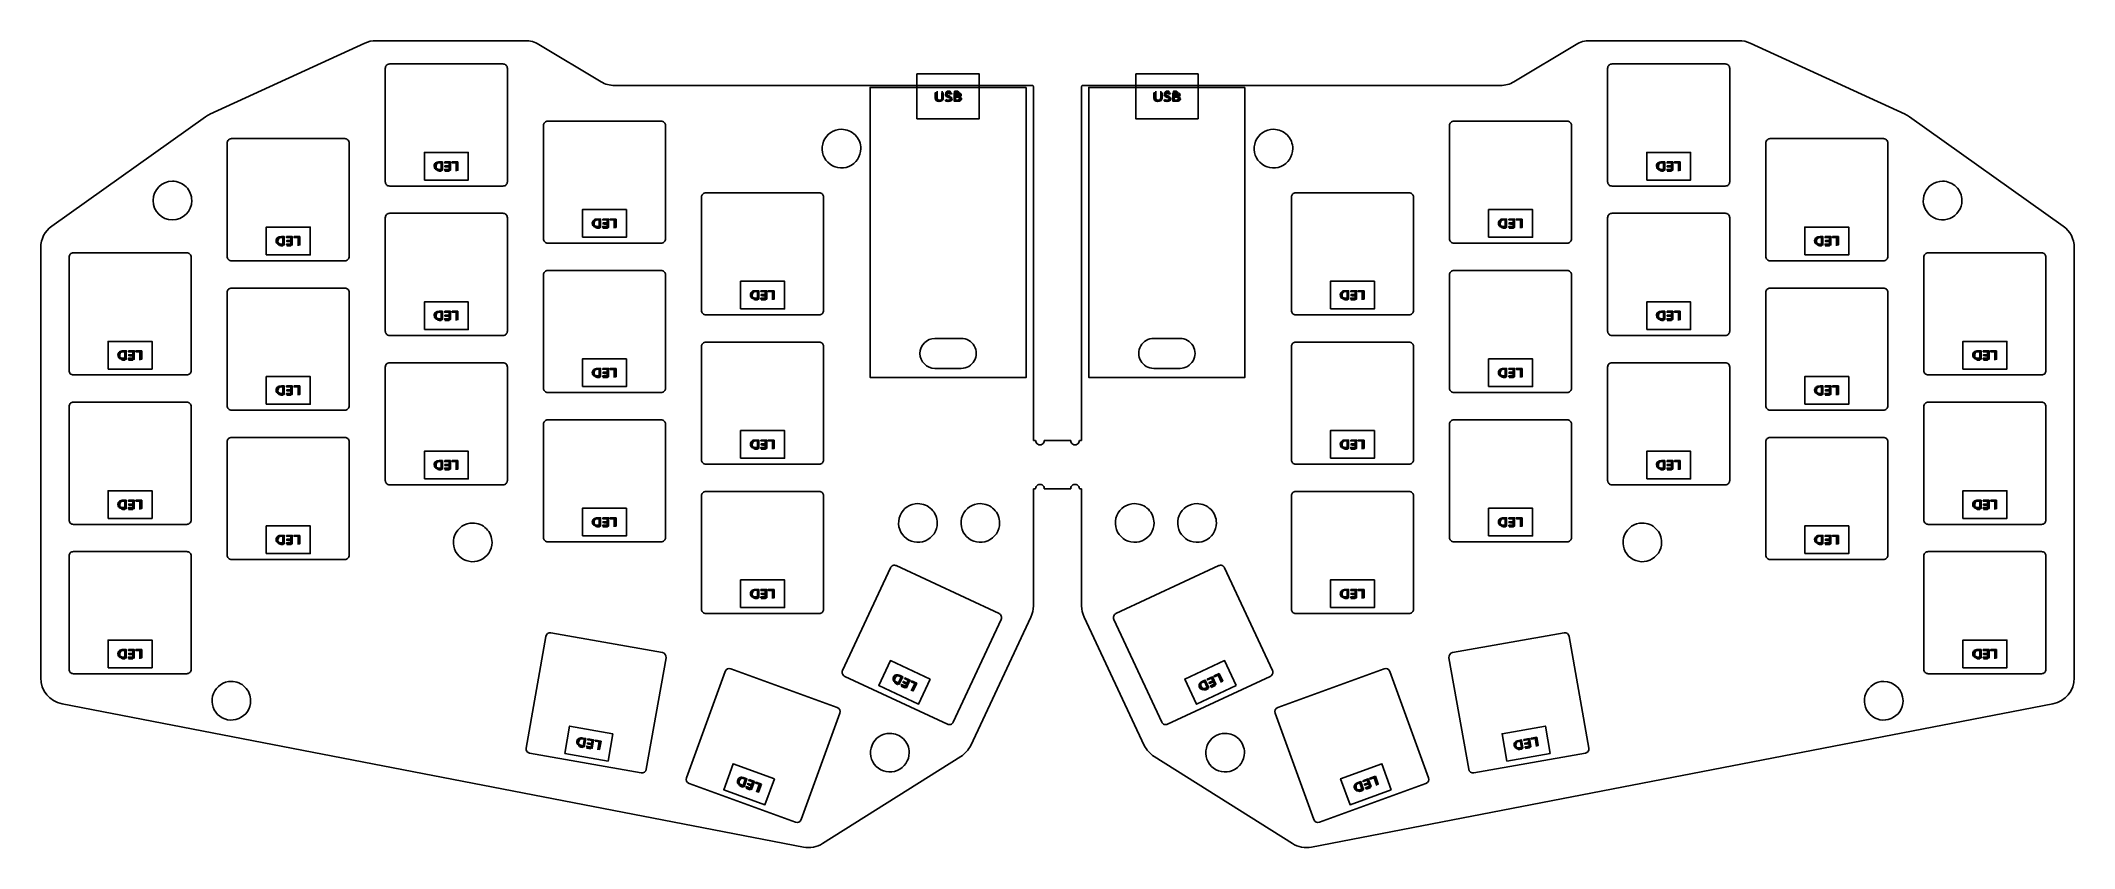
# Model space of a CAD drawing. Header units: millimetres. Extents: x 23 to 254, y 67 to 159.
import ezdxf

# ---------------------------------------------------------------- set-up
doc = ezdxf.new("R2010")
doc.units = ezdxf.units.MM
doc.layers.get('0').update_dxf_attribs({"linetype": 'CONTINUOUS'})

msp = doc.modelspace()

# ---------------------------------------------------------------- linework, layer by layer
at = {"color": 7}
for points in [[(41.7921, 150.6138), (59.4401, 158.7224)], [(60.6926, 158.9963), (77.7054, 158.9963)], [(79.2489, 158.5688), (86.3238, 154.3237)], [(197.3238, 158.5688), (190.2489, 154.3237)], [(215.8802, 158.9963), (198.8673, 158.9963)], [(234.7807, 150.6138), (217.1327, 158.7224)], [(61.7644, 142.9478), (61.7644, 155.8478)], [(62.2644, 156.3478), (75.1644, 156.3478)], [(75.6644, 155.8478), (75.6644, 142.9478)], [(200.9084, 142.9478), (200.9084, 155.8478)], [(201.4084, 156.3478), (214.3084, 156.3478)], [(214.8084, 155.8478), (214.8084, 142.9478)], [(87.8673, 153.8962), (135.4434, 153.8962)], [(124.35928, 152.44496), (124.35928, 153.058278), (124.51083, 153.058278), (124.51083, 152.44096)], [(124.5708, 153.2365), (124.5708, 152.427), (124.6184, 152.3317), (124.666, 152.2841), (124.7613, 152.2365), (124.9517, 152.2365), (125.047, 152.2841), (125.0946, 152.3317), (125.1422, 152.427), (125.1422, 153.2365)], [(125.13562, 152.442294), (125.13562, 153.058278), (125.28549, 153.058278), (125.28542, 152.44229)], [(125.5708, 152.2841), (125.7137, 152.2365), (125.9517, 152.2365), (126.047, 152.2841), (126.0946, 152.3317), (126.1422, 152.427), (126.1422, 152.5222), (126.0946, 152.6174), (126.047, 152.6651), (125.9517, 152.7127), (125.7613, 152.7603), (125.666, 152.8079), (125.6184, 152.8555), (125.5708, 152.9508), (125.5708, 153.046), (125.6184, 153.1412), (125.666, 153.1889), (125.7613, 153.2365), (125.9994, 153.2365), (126.1422, 153.1889)], [(126.25528, 153.018273), (126.20808, 152.915609)], [(126.94926, 152.106273), (126.5266, 152.106273), (126.5266, 153.058249), (126.87001, 153.058276)], [(126.9041, 152.7603), (127.047, 152.7127), (127.0946, 152.6651), (127.1422, 152.5698), (127.1422, 152.427), (127.0946, 152.3317), (127.047, 152.2841), (126.9517, 152.2365), (126.5708, 152.2365), (126.5708, 153.2365), (126.9041, 153.2365), (126.9994, 153.1889), (127.047, 153.1412), (127.0946, 153.046), (127.0946, 152.9508), (127.047, 152.8555), (126.9994, 152.8079), (126.9041, 152.7603), (126.5708, 152.7603)], [(126.87671, 152.95562), (126.67801, 152.95562), (126.67801, 152.652961), (126.90031, 152.652953)], [(135.5364, 153.7963), (135.5364, 113.4963)], [(141.0364, 153.7963), (141.0364, 113.4963)], [(188.7054, 153.8962), (141.1294, 153.8962)], [(149.26667, 152.44496), (149.26667, 153.058278), (149.41823, 153.058278), (149.41823, 152.44096)], [(149.4782, 153.2365), (149.4782, 152.427), (149.5258, 152.3317), (149.5734, 152.2841), (149.6687, 152.2365), (149.8591, 152.2365), (149.9544, 152.2841), (150.002, 152.3317), (150.0496, 152.427), (150.0496, 153.2365)], [(150.04301, 152.442294), (150.04301, 153.058278), (150.19288, 153.058278), (150.19282, 152.44229)], [(150.4782, 152.2841), (150.6211, 152.2365), (150.8591, 152.2365), (150.9544, 152.2841), (151.002, 152.3317), (151.0496, 152.427), (151.0496, 152.5222), (151.002, 152.6174), (150.9544, 152.6651), (150.8591, 152.7127), (150.6687, 152.7603), (150.5734, 152.8079), (150.5258, 152.8555), (150.4782, 152.9508), (150.4782, 153.046), (150.5258, 153.1412), (150.5734, 153.1889), (150.6687, 153.2365), (150.9068, 153.2365), (151.0496, 153.1889)], [(151.16257, 153.018273), (151.11547, 152.915609)], [(151.85665, 152.106273), (151.43398, 152.106273), (151.43398, 153.058249), (151.7774, 153.058276)], [(151.8115, 152.7603), (151.9544, 152.7127), (152.002, 152.6651), (152.0496, 152.5698), (152.0496, 152.427), (152.002, 152.3317), (151.9544, 152.2841), (151.8591, 152.2365), (151.4782, 152.2365), (151.4782, 153.2365), (151.8115, 153.2365), (151.9068, 153.1889), (151.9544, 153.1412), (152.002, 153.046), (152.002, 152.9508), (151.9544, 152.8555), (151.9068, 152.8079), (151.8115, 152.7603), (151.4782, 152.7603)], [(151.7842, 152.95562), (151.58549, 152.95562), (151.58549, 152.652961), (151.8077, 152.652953)], [(125.52454, 152.138302), (125.52454, 152.252966)], [(126.28381, 152.360942), (126.284, 152.36096)], [(126.9087, 152.552955), (126.67803, 152.552953)], [(126.67803, 152.552953), (126.67803, 152.207628), (126.92052, 152.207628)], [(127.09738, 152.611628), (127.09738, 152.604928)], [(150.43194, 152.138302), (150.43194, 152.252966)], [(151.1912, 152.360942), (151.19139, 152.36096)], [(151.81609, 152.552955), (151.58542, 152.552953)], [(151.58542, 152.552953), (151.58542, 152.207628), (151.82791, 152.207628)], [(152.00478, 152.611628), (152.00478, 152.604928)], [(23.7988, 137.8933), (41.307, 150.3333)], [(79.7644, 136.4478), (79.7644, 149.3478)], [(80.2644, 149.8478), (93.1644, 149.8478)], [(93.6644, 149.3478), (93.6644, 136.4478)], [(182.9084, 136.4478), (182.9084, 149.3478)], [(183.4084, 149.8478), (196.3084, 149.8478)], [(196.8084, 149.3478), (196.8084, 136.4478)], [(252.774, 137.8933), (235.2658, 150.3333)], [(43.7644, 134.4478), (43.7644, 147.3478)], [(44.2644, 147.8478), (57.1644, 147.8478)], [(57.6644, 147.3478), (57.6644, 134.4478)], [(218.9084, 134.4478), (218.9084, 147.3478)], [(219.4084, 147.8478), (232.3084, 147.8478)], [(232.8084, 147.3478), (232.8084, 134.4478)], [(67.943225, 145.197602), (68.269135, 145.197602), (68.269135, 144.245626), (67.908833, 144.245626)], [(67.930123, 144.348292), (68.121738, 144.348292), (68.121738, 145.09494), (67.962878, 145.09494)], [(68.5477, 145.1526), (69.0239, 145.1526), (69.0239, 144.1526), (68.5477, 144.1526)], [(69.0239, 144.6288), (68.6906, 144.6288)], [(69.3573, 145.1526), (69.8334, 145.1526), (69.8334, 144.1526)], [(207.08723, 145.197602), (207.41314, 145.197602), (207.41314, 144.245626), (207.05284, 144.245626)], [(207.07413, 144.348292), (207.26574, 144.348292), (207.26574, 145.09494), (207.10688, 145.09494)], [(207.6917, 145.1526), (208.1679, 145.1526), (208.1679, 144.1526), (207.6917, 144.1526)], [(208.1679, 144.6288), (207.8346, 144.6288)], [(208.5013, 145.1526), (208.9774, 145.1526), (208.9774, 144.1526)], [(75.1644, 142.4478), (62.2644, 142.4478)], [(98.2644, 141.6928), (111.1644, 141.6928)], [(165.4084, 141.6928), (178.3084, 141.6928)], [(214.3084, 142.4478), (201.4084, 142.4478)], [(62.2644, 139.3478), (75.1644, 139.3478)], [(97.7644, 128.2928), (97.7644, 141.1928)], [(111.6644, 141.1928), (111.6644, 128.2928)], [(164.9084, 128.2928), (164.9084, 141.1928)], [(178.8084, 141.1928), (178.8084, 128.2928)], [(201.4084, 139.3478), (214.3084, 139.3478)], [(49.943225, 136.697602), (50.269135, 136.697602), (50.269135, 135.745626), (49.908833, 135.745626)], [(49.930123, 135.848292), (50.121738, 135.848292), (50.121738, 136.59494), (49.962878, 136.59494)], [(50.5477, 136.6526), (51.0239, 136.6526), (51.0239, 135.6526), (50.5477, 135.6526)], [(51.3573, 136.6526), (51.8334, 136.6526), (51.8334, 135.6526)], [(61.7644, 125.9478), (61.7644, 138.8478)], [(75.6644, 138.8478), (75.6644, 125.9478)], [(85.943225, 138.697602), (86.269135, 138.697602), (86.269135, 137.745626), (85.908833, 137.745626)], [(85.930123, 137.848292), (86.121738, 137.848292), (86.121738, 138.59494), (85.962878, 138.59494)], [(86.5477, 138.6526), (87.0239, 138.6526), (87.0239, 137.6526), (86.5477, 137.6526)], [(87.0239, 138.1288), (86.6906, 138.1288)], [(87.3573, 138.6526), (87.8334, 138.6526), (87.8334, 137.6526)], [(189.08723, 138.697602), (189.41314, 138.697602), (189.41314, 137.745626), (189.05284, 137.745626)], [(189.07413, 137.848292), (189.26574, 137.848292), (189.26574, 138.59494), (189.10688, 138.59494)], [(189.6917, 138.6526), (190.1679, 138.6526), (190.1679, 137.6526), (189.6917, 137.6526)], [(190.1679, 138.1288), (189.8346, 138.1288)], [(190.5013, 138.6526), (190.9774, 138.6526), (190.9774, 137.6526)], [(200.9084, 125.9478), (200.9084, 138.8478)], [(214.8084, 138.8478), (214.8084, 125.9478)], [(225.08723, 136.697602), (225.41314, 136.697602), (225.41314, 135.745626), (225.05284, 135.745626)], [(225.07413, 135.848292), (225.26574, 135.848292), (225.26574, 136.59494), (225.10688, 136.59494)], [(225.6917, 136.6526), (226.1679, 136.6526), (226.1679, 135.6526), (225.6917, 135.6526)], [(226.5013, 136.6526), (226.9774, 136.6526), (226.9774, 135.6526)], [(22.5364, 86.4723), (22.5364, 135.4477)], [(25.7644, 121.4478), (25.7644, 134.3478)], [(26.2644, 134.8478), (39.1644, 134.8478)], [(39.6644, 134.3478), (39.6644, 121.4478)], [(51.0239, 136.1288), (50.6906, 136.1288)], [(93.1644, 135.9478), (80.2644, 135.9478)], [(196.3084, 135.9478), (183.4084, 135.9478)], [(226.1679, 136.1288), (225.8346, 136.1288)], [(236.9084, 121.4478), (236.9084, 134.3478)], [(237.4084, 134.8478), (250.3084, 134.8478)], [(250.8084, 134.3478), (250.8084, 121.4478)], [(254.0364, 86.4723), (254.0364, 135.4477)], [(57.1644, 133.9478), (44.2644, 133.9478)], [(79.7644, 119.4478), (79.7644, 132.3478)], [(80.2644, 132.8478), (93.1644, 132.8478)], [(93.6644, 132.3478), (93.6644, 119.4478)], [(182.9084, 119.4478), (182.9084, 132.3478)], [(183.4084, 132.8478), (196.3084, 132.8478)], [(196.8084, 132.3478), (196.8084, 119.4478)], [(232.3084, 133.9478), (219.4084, 133.9478)], [(43.7644, 117.4478), (43.7644, 130.3478)], [(44.2644, 130.8478), (57.1644, 130.8478)], [(57.6644, 130.3478), (57.6644, 117.4478)], [(103.94323, 130.542601), (104.26913, 130.542601), (104.26913, 129.590625), (103.90883, 129.590625)], [(103.93012, 129.69329), (104.12174, 129.69329), (104.12174, 130.439938), (103.96288, 130.439938)], [(104.5477, 130.4976), (105.0239, 130.4976), (105.0239, 129.4976), (104.5477, 129.4976)], [(105.0239, 129.9738), (104.6906, 129.9738)], [(105.3573, 130.4976), (105.8334, 130.4976), (105.8334, 129.4976)], [(171.08723, 130.542601), (171.41314, 130.542601), (171.41314, 129.590625), (171.05284, 129.590625)], [(171.07413, 129.69329), (171.26574, 129.69329), (171.26574, 130.439938), (171.10688, 130.439938)], [(171.6917, 130.4976), (172.1679, 130.4976), (172.1679, 129.4976), (171.6917, 129.4976)], [(172.1679, 129.9738), (171.8346, 129.9738)], [(172.5013, 130.4976), (172.9774, 130.4976), (172.9774, 129.4976)], [(218.9084, 117.4478), (218.9084, 130.3478)], [(219.4084, 130.8478), (232.3084, 130.8478)], [(232.8084, 130.3478), (232.8084, 117.4478)], [(67.943225, 128.197602), (68.269135, 128.197602), (68.269135, 127.245626), (67.908833, 127.245626)], [(67.930123, 127.348292), (68.121738, 127.348292), (68.121738, 128.09494), (67.962878, 128.09494)], [(68.5477, 128.1526), (69.0239, 128.1526), (69.0239, 127.1526), (68.5477, 127.1526)], [(69.0239, 127.6288), (68.6906, 127.6288)], [(69.3573, 128.1526), (69.8334, 128.1526), (69.8334, 127.1526)], [(111.1644, 127.7928), (98.2644, 127.7928)], [(178.3084, 127.7928), (165.4084, 127.7928)], [(207.08723, 128.197602), (207.41314, 128.197602), (207.41314, 127.245626), (207.05284, 127.245626)], [(207.07413, 127.348292), (207.26574, 127.348292), (207.26574, 128.09494), (207.10688, 128.09494)], [(207.6917, 128.1526), (208.1679, 128.1526), (208.1679, 127.1526), (207.6917, 127.1526)], [(208.1679, 127.6288), (207.8346, 127.6288)], [(208.5013, 128.1526), (208.9774, 128.1526), (208.9774, 127.1526)], [(75.1644, 125.4478), (62.2644, 125.4478)], [(124.3327, 125.1038), (127.3327, 125.1038)], [(149.24, 125.1042), (152.24, 125.1042)], [(214.3084, 125.4478), (201.4084, 125.4478)], [(31.943025, 123.697602), (32.268935, 123.697602), (32.268935, 122.745626), (31.908633, 122.745626)], [(31.929923, 122.848292), (32.121538, 122.848292), (32.121538, 123.59494), (31.962678, 123.59494)], [(32.5477, 123.6526), (33.0239, 123.6526), (33.0239, 122.6526), (32.5477, 122.6526)], [(33.0239, 123.1288), (32.6906, 123.1288)], [(33.3573, 123.6526), (33.8334, 123.6526), (33.8334, 122.6526)], [(97.7644, 111.2928), (97.7644, 124.1928)], [(98.2644, 124.6928), (111.1644, 124.6928)], [(111.6644, 124.1928), (111.6644, 111.2928)], [(164.9084, 111.2928), (164.9084, 124.1928)], [(165.4084, 124.6928), (178.3084, 124.6928)], [(178.8084, 124.1928), (178.8084, 111.2928)], [(243.08723, 123.697602), (243.41314, 123.697602), (243.41314, 122.745626), (243.05284, 122.745626)], [(243.07413, 122.848292), (243.26574, 122.848292), (243.26574, 123.59494), (243.10688, 123.59494)], [(243.6917, 123.6526), (244.1679, 123.6526), (244.1679, 122.6526), (243.6917, 122.6526)], [(244.1679, 123.1288), (243.8346, 123.1288)], [(244.5013, 123.6526), (244.9774, 123.6526), (244.9774, 122.6526)], [(39.1644, 120.9478), (26.2644, 120.9478)], [(61.7644, 108.9478), (61.7644, 121.8478)], [(62.2644, 122.3478), (75.1644, 122.3478)], [(75.6644, 121.8478), (75.6644, 108.9478)], [(85.943225, 121.697602), (86.269135, 121.697602), (86.269135, 120.745626), (85.908833, 120.745626)], [(85.930123, 120.848292), (86.121738, 120.848292), (86.121738, 121.59494), (85.962878, 121.59494)], [(86.5477, 121.6526), (87.0239, 121.6526), (87.0239, 120.6526), (86.5477, 120.6526)], [(87.0239, 121.1288), (86.6906, 121.1288)], [(87.3573, 121.6526), (87.8334, 121.6526), (87.8334, 120.6526)], [(124.3327, 121.7038), (127.3327, 121.7038)], [(149.24, 121.7042), (152.24, 121.7042)], [(189.08723, 121.697602), (189.41314, 121.697602), (189.41314, 120.745626), (189.05284, 120.745626)], [(189.07413, 120.848292), (189.26574, 120.848292), (189.26574, 121.59494), (189.10688, 121.59494)], [(189.6917, 121.6526), (190.1679, 121.6526), (190.1679, 120.6526), (189.6917, 120.6526)], [(190.1679, 121.1288), (189.8346, 121.1288)], [(190.5013, 121.6526), (190.9774, 121.6526), (190.9774, 120.6526)], [(200.9084, 108.9478), (200.9084, 121.8478)], [(201.4084, 122.3478), (214.3084, 122.3478)], [(214.8084, 121.8478), (214.8084, 108.9478)], [(250.3084, 120.9478), (237.4084, 120.9478)], [(49.943225, 119.697602), (50.269135, 119.697602), (50.269135, 118.745626), (49.908833, 118.745626)], [(49.930123, 118.848292), (50.121738, 118.848292), (50.121738, 119.59494), (49.962878, 119.59494)], [(50.5477, 119.6526), (51.0239, 119.6526), (51.0239, 118.6526), (50.5477, 118.6526)], [(51.0239, 119.1288), (50.6906, 119.1288)], [(51.3573, 119.6526), (51.8334, 119.6526), (51.8334, 118.6526)], [(93.1644, 118.9478), (80.2644, 118.9478)], [(196.3084, 118.9478), (183.4084, 118.9478)], [(225.08723, 119.697602), (225.41314, 119.697602), (225.41314, 118.745626), (225.05284, 118.745626)], [(225.07413, 118.848292), (225.26574, 118.848292), (225.26574, 119.59494), (225.10688, 119.59494)], [(225.6917, 119.6526), (226.1679, 119.6526), (226.1679, 118.6526), (225.6917, 118.6526)], [(226.1679, 119.1288), (225.8346, 119.1288)], [(226.5013, 119.6526), (226.9774, 119.6526), (226.9774, 118.6526)], [(25.7644, 104.4478), (25.7644, 117.3478)], [(26.2644, 117.8478), (39.1644, 117.8478)], [(39.6644, 117.3478), (39.6644, 104.4478)], [(57.1644, 116.9478), (44.2644, 116.9478)], [(80.2644, 115.8478), (93.1644, 115.8478)], [(183.4084, 115.8478), (196.3084, 115.8478)], [(232.3084, 116.9478), (219.4084, 116.9478)], [(236.9084, 104.4478), (236.9084, 117.3478)], [(237.4084, 117.8478), (250.3084, 117.8478)], [(250.8084, 117.3478), (250.8084, 104.4478)], [(44.2644, 113.8478), (57.1644, 113.8478)], [(79.7644, 102.4478), (79.7644, 115.3478)], [(93.6644, 115.3478), (93.6644, 102.4478)], [(103.94323, 113.542601), (104.26913, 113.542601), (104.26913, 112.590625), (103.90883, 112.590625)], [(103.93012, 112.69329), (104.12174, 112.69329), (104.12174, 113.439938), (103.96288, 113.439938)], [(104.5477, 113.4976), (105.0239, 113.4976), (105.0239, 112.4976), (104.5477, 112.4976)], [(105.3573, 113.4976), (105.8334, 113.4976), (105.8334, 112.4976)], [(135.5364, 113.4963), (135.7864, 113.4963)], [(136.7864, 113.4963), (139.7864, 113.4963)], [(141.0364, 113.4963), (140.7864, 113.4963)], [(171.08723, 113.542601), (171.41314, 113.542601), (171.41314, 112.590625), (171.05284, 112.590625)], [(171.07413, 112.69329), (171.26574, 112.69329), (171.26574, 113.439938), (171.10688, 113.439938)], [(171.6917, 113.4976), (172.1679, 113.4976), (172.1679, 112.4976), (171.6917, 112.4976)], [(172.5013, 113.4976), (172.9774, 113.4976), (172.9774, 112.4976)], [(182.9084, 102.4478), (182.9084, 115.3478)], [(196.8084, 115.3478), (196.8084, 102.4478)], [(219.4084, 113.8478), (232.3084, 113.8478)], [(43.7644, 100.4478), (43.7644, 113.3478)], [(57.6644, 113.3478), (57.6644, 100.4478)], [(67.943225, 111.197602), (68.269135, 111.197602), (68.269135, 110.245626), (67.908833, 110.245626)], [(68.5477, 111.1526), (69.0239, 111.1526), (69.0239, 110.1526), (68.5477, 110.1526)], [(69.3573, 111.1526), (69.8334, 111.1526), (69.8334, 110.1526)], [(105.0239, 112.9738), (104.6906, 112.9738)], [(172.1679, 112.9738), (171.8346, 112.9738)], [(207.08723, 111.197602), (207.41314, 111.197602), (207.41314, 110.245626), (207.05284, 110.245626)], [(207.6917, 111.1526), (208.1679, 111.1526), (208.1679, 110.1526), (207.6917, 110.1526)], [(208.5013, 111.1526), (208.9774, 111.1526), (208.9774, 110.1526)], [(218.9084, 100.4478), (218.9084, 113.3478)], [(232.8084, 113.3478), (232.8084, 100.4478)], [(67.930123, 110.348292), (68.121738, 110.348292), (68.121738, 111.09494), (67.962878, 111.09494)], [(69.0239, 110.6288), (68.6906, 110.6288)], [(111.1644, 110.7928), (98.2644, 110.7928)], [(178.3084, 110.7928), (165.4084, 110.7928)], [(207.07413, 110.348292), (207.26574, 110.348292), (207.26574, 111.09494), (207.10688, 111.09494)], [(208.1679, 110.6288), (207.8346, 110.6288)], [(31.943025, 106.6976), (32.268935, 106.6976), (32.268935, 105.74563), (31.908633, 105.74563)], [(31.929923, 105.84832), (32.121538, 105.84832), (32.121538, 106.59497), (31.962678, 106.59497)], [(32.5477, 106.6526), (33.0239, 106.6526), (33.0239, 105.6526), (32.5477, 105.6526)], [(33.3573, 106.6526), (33.8334, 106.6526), (33.8334, 105.6526)], [(75.1644, 108.4478), (62.2644, 108.4478)], [(97.7644, 94.2928), (97.7644, 107.1928)], [(98.2644, 107.6928), (111.1644, 107.6928)], [(111.6644, 107.1928), (111.6644, 94.2928)], [(135.5364, 107.9963), (135.5364, 94.6646)], [(135.5364, 107.9963), (135.7864, 107.9963)], [(139.7864, 107.9963), (136.7864, 107.9963)], [(141.0364, 107.9963), (140.7864, 107.9963)], [(141.0364, 107.9963), (141.0364, 94.6646)], [(164.9084, 94.2928), (164.9084, 107.1928)], [(165.4084, 107.6928), (178.3084, 107.6928)], [(178.8084, 107.1928), (178.8084, 94.2928)], [(214.3084, 108.4478), (201.4084, 108.4478)], [(243.08723, 106.6976), (243.41314, 106.6976), (243.41314, 105.74563), (243.05284, 105.74563)], [(243.07413, 105.84832), (243.26574, 105.84832), (243.26574, 106.59497), (243.10688, 106.59497)], [(243.6917, 106.6526), (244.1679, 106.6526), (244.1679, 105.6526), (243.6917, 105.6526)], [(244.5013, 106.6526), (244.9774, 106.6526), (244.9774, 105.6526)], [(33.0239, 106.1288), (32.6906, 106.1288)], [(85.943225, 104.6976), (86.269135, 104.6976), (86.269135, 103.74563), (85.908833, 103.74563)], [(85.930123, 103.84832), (86.121738, 103.84832), (86.121738, 104.59497), (85.962878, 104.59497)], [(86.5477, 104.6526), (87.0239, 104.6526), (87.0239, 103.6526), (86.5477, 103.6526)], [(87.3573, 104.6526), (87.8334, 104.6526), (87.8334, 103.6526)], [(189.08723, 104.6976), (189.41314, 104.6976), (189.41314, 103.74563), (189.05284, 103.74563)], [(189.07413, 103.84832), (189.26574, 103.84832), (189.26574, 104.59497), (189.10688, 104.59497)], [(189.6917, 104.6526), (190.1679, 104.6526), (190.1679, 103.6526), (189.6917, 103.6526)], [(190.5013, 104.6526), (190.9774, 104.6526), (190.9774, 103.6526)], [(244.1679, 106.1288), (243.8346, 106.1288)], [(39.1644, 103.9478), (26.2644, 103.9478)], [(49.943225, 102.6976), (50.269135, 102.6976), (50.269135, 101.74563), (49.908833, 101.74563)], [(49.930123, 101.84832), (50.121738, 101.84832), (50.121738, 102.59497), (49.962878, 102.59497)], [(50.5477, 102.6526), (51.0239, 102.6526), (51.0239, 101.6526), (50.5477, 101.6526)], [(51.0239, 102.1288), (50.6906, 102.1288)], [(51.3573, 102.6526), (51.8334, 102.6526), (51.8334, 101.6526)], [(93.1644, 101.9478), (80.2644, 101.9478)], [(87.0239, 104.1288), (86.6906, 104.1288)], [(196.3084, 101.9478), (183.4084, 101.9478)], [(190.1679, 104.1288), (189.8346, 104.1288)], [(225.08723, 102.6976), (225.41314, 102.6976), (225.41314, 101.74563), (225.05284, 101.74563)], [(225.07413, 101.84832), (225.26574, 101.84832), (225.26574, 102.59497), (225.10688, 102.59497)], [(225.6917, 102.6526), (226.1679, 102.6526), (226.1679, 101.6526), (225.6917, 101.6526)], [(226.1679, 102.1288), (225.8346, 102.1288)], [(226.5013, 102.6526), (226.9774, 102.6526), (226.9774, 101.6526)], [(250.3084, 103.9478), (237.4084, 103.9478)], [(25.7644, 87.4478), (25.7644, 100.3478)], [(26.2644, 100.8478), (39.1644, 100.8478)], [(39.6644, 100.3478), (39.6644, 87.4478)], [(57.1644, 99.9478), (44.2644, 99.9478)], [(232.3084, 99.9478), (219.4084, 99.9478)], [(236.9084, 87.4478), (236.9084, 100.3478)], [(237.4084, 100.8478), (250.3084, 100.8478)], [(250.8084, 100.3478), (250.8084, 87.4478)], [(113.8226, 87.3134), (119.2743, 99.0048)], [(119.9388, 99.2466), (131.6302, 93.7949)], [(144.9425, 93.7949), (156.6339, 99.2466)], [(157.2984, 99.0048), (162.7501, 87.3134)], [(103.94323, 96.5426), (104.26913, 96.5426), (104.26913, 95.59063), (103.90883, 95.59063)], [(103.93012, 95.69332), (104.12174, 95.69332), (104.12174, 96.43997), (103.96288, 96.43997)], [(104.5477, 96.4976), (105.0239, 96.4976), (105.0239, 95.4976), (104.5477, 95.4976)], [(105.0239, 95.9738), (104.6906, 95.9738)], [(105.3573, 96.4976), (105.8334, 96.4976), (105.8334, 95.4976)], [(171.08723, 96.5426), (171.41314, 96.5426), (171.41314, 95.59063), (171.05284, 95.59063)], [(171.07413, 95.69332), (171.26574, 95.69332), (171.26574, 96.43997), (171.10688, 96.43997)], [(171.6917, 96.4976), (172.1679, 96.4976), (172.1679, 95.4976), (171.6917, 95.4976)], [(172.1679, 95.9738), (171.8346, 95.9738)], [(172.5013, 96.4976), (172.9774, 96.4976), (172.9774, 95.4976)], [(111.1644, 93.7928), (98.2644, 93.7928)], [(131.872, 93.1304), (126.4203, 81.439)], [(135.2528, 93.3913), (128.4103, 78.7941)], [(141.32, 93.3913), (148.1624, 78.7941)], [(150.1524, 81.439), (144.7007, 93.1304)], [(178.3084, 93.7928), (165.4084, 93.7928)], [(77.7917, 78.4824), (80.0317, 91.1865)], [(80.6109, 91.592), (93.315, 89.352)], [(183.2578, 89.352), (195.9619, 91.592)], [(196.5411, 91.1865), (198.7811, 78.4824)], [(31.943025, 89.6976), (32.268935, 89.6976), (32.268935, 88.74563), (31.908633, 88.74563)], [(31.929923, 88.84832), (32.121538, 88.84832), (32.121538, 89.59497), (31.962678, 89.59497)], [(32.5477, 89.6526), (33.0239, 89.6526), (33.0239, 88.6526), (32.5477, 88.6526)], [(33.0239, 89.1288), (32.6906, 89.1288)], [(33.3573, 89.6526), (33.8334, 89.6526), (33.8334, 88.6526)], [(93.7205, 88.7728), (91.4805, 76.0687)], [(185.0923, 76.0687), (182.8523, 88.7728)], [(243.08723, 89.6976), (243.41314, 89.6976), (243.41314, 88.74563), (243.05284, 88.74563)], [(243.07413, 88.84832), (243.26574, 88.84832), (243.26574, 89.59497), (243.10688, 89.59497)], [(243.6917, 89.6526), (244.1679, 89.6526), (244.1679, 88.6526), (243.6917, 88.6526)], [(244.1679, 89.1288), (243.8346, 89.1288)], [(244.5013, 89.6526), (244.9774, 89.6526), (244.9774, 88.6526)], [(39.1644, 86.9478), (26.2644, 86.9478)], [(96.0457, 75.0954), (100.4578, 87.2175)], [(101.0986, 87.5163), (113.2207, 83.1042)], [(125.7558, 81.1972), (114.0644, 86.6489)], [(120.373527, 86.741268), (120.668901, 86.603533), (120.266578, 85.740746), (119.940026, 85.893019)], [(120.002724, 85.977099), (120.176391, 85.896117), (120.491934, 86.572803), (120.347958, 86.63994)], [(120.9022, 86.4449), (121.3337, 86.2436), (120.9111, 85.3373), (120.4795, 85.5386)], [(121.1124, 85.7689), (120.8103, 85.9098)], [(121.6358, 86.1028), (122.0674, 85.9015), (121.6448, 84.9952)], [(162.5083, 86.6489), (150.8169, 81.1972)], [(154.801225, 86.089677), (155.0966, 86.227413), (155.498924, 85.364625), (155.172372, 85.212352)], [(155.148265, 85.314427), (155.321931, 85.395409), (155.006388, 86.072095), (154.862412, 86.004958)], [(155.3684, 86.304), (155.8, 86.5053), (156.2226, 85.599), (155.7911, 85.3977)], [(156.0214, 86.0305), (155.7193, 85.8897)], [(156.1021, 86.6461), (156.5337, 86.8474), (156.9563, 85.9411)], [(163.3513, 83.1042), (175.4734, 87.5163)], [(176.1142, 87.2175), (180.5263, 75.0954)], [(250.3084, 86.9478), (237.4084, 86.9478)], [(109.3735, 67.221), (24.9673, 83.5267)], [(167.1992, 67.221), (251.6054, 83.5267)], [(113.5195, 82.4634), (109.1074, 70.3413)], [(167.4646, 70.3413), (163.0525, 82.4634)], [(84.266885, 79.625127), (84.587843, 79.568533), (84.422536, 78.631025), (84.067708, 78.693591)], [(84.106507, 78.791024), (84.295211, 78.75775), (84.424865, 79.493057), (84.268418, 79.520643)], [(84.8548, 79.4759), (85.3238, 79.3932), (85.1501, 78.4084), (84.6811, 78.491)], [(85.2328, 78.8773), (84.9045, 78.9352)], [(85.652, 79.3353), (86.121, 79.2526), (85.9473, 78.2678)], [(190.7867, 79.357918), (191.107659, 79.414512), (191.272966, 78.477004), (190.91814, 78.414439)], [(190.921275, 78.519266), (191.109974, 78.552538), (190.98032, 79.287845), (190.823873, 79.26026)], [(191.3897, 79.418), (191.8587, 79.5007), (192.0323, 78.5159), (191.5634, 78.4332)], [(191.9496, 78.9848), (191.6214, 78.9269)], [(192.187, 79.5585), (192.6559, 79.6412), (192.8296, 78.6564)], [(90.9013, 75.6632), (78.1972, 77.9032)], [(127.2905, 77.5275), (111.5391, 67.6266)], [(149.2823, 77.5275), (165.0337, 67.6266)], [(198.3756, 77.9032), (185.6715, 75.6632)], [(108.4666, 70.0425), (96.3445, 74.4546)], [(102.621325, 75.096905), (102.92758, 74.985438), (102.601987, 74.090878), (102.263416, 74.214108)], [(102.318544, 74.303323), (102.498608, 74.237785), (102.753977, 74.939407), (102.604697, 74.993741)], [(103.174, 74.8472), (103.6215, 74.6844), (103.2795, 73.7447), (102.832, 73.9075)], [(103.4424, 74.1922), (103.1291, 74.3062)], [(103.9347, 74.5704), (104.3822, 74.4075), (104.0402, 73.4678)], [(180.2275, 74.4546), (168.1054, 70.0425)], [(172.501192, 74.569099), (172.807447, 74.680566), (173.13304, 73.786007), (172.794468, 73.662777)], [(172.779352, 73.766556), (172.959407, 73.83209), (172.704038, 74.533712), (172.554758, 74.479379)], [(173.0847, 74.7332), (173.5322, 74.8961), (173.8742, 73.9564), (173.4267, 73.7935)], [(173.7113, 74.4039), (173.3981, 74.2899)], [(173.8454, 75.0101), (174.2929, 75.173), (174.6349, 74.2333)]]:
    msp.add_lwpolyline(points, dxfattribs=at)
for points in [[(122.2827, 155.2063), (129.3827, 155.2063), (129.3827, 150.1063), (122.2827, 150.1063)], [(147.1901, 155.2063), (154.2901, 155.2063), (154.2901, 150.1063), (147.1901, 150.1063)], [(134.7227, 153.6863), (116.9427, 153.6863), (116.9427, 120.6663), (134.7227, 120.6663)], [(159.6301, 153.6863), (141.8501, 153.6863), (141.8501, 120.6663), (159.6301, 120.6663)], [(113.7, 148.9072)], [(162.8724, 148.9072)], [(66.2144, 143.1228), (71.2144, 143.1228), (71.2144, 146.2728), (66.2144, 146.2728)], [(205.3584, 143.1228), (210.3584, 143.1228), (210.3584, 146.2728), (205.3584, 146.2728)], [(67.332353, 144.712279)], [(67.487935, 144.716283)], [(68.1192, 145.1526), (68.1192, 144.1526), (67.8811, 144.1526), (67.7382, 144.2002), (67.643, 144.2955), (67.5954, 144.3907), (67.5477, 144.5812), (67.5477, 144.724), (67.5954, 144.9145), (67.643, 145.0098), (67.7382, 145.105), (67.8811, 145.1526)], [(68.526259, 145.197602), (69.179715, 145.197602), (69.179715, 144.245626), (68.526259, 144.245626), (68.526259, 144.350957), (69.032319, 144.350957), (69.032319, 144.648283), (68.555738, 144.648283), (68.555738, 144.75228), (69.032319, 144.75228), (69.032319, 145.092272), (68.526259, 145.092272)], [(70.037888, 145.197602), (70.037888, 144.245626), (69.890492, 144.245626), (69.890492, 145.090938), (69.379519, 145.090938), (69.379519, 145.197602)], [(206.47638, 144.712279)], [(206.63194, 144.716283)], [(207.2632, 145.1526), (207.2632, 144.1526), (207.0251, 144.1526), (206.8822, 144.2002), (206.787, 144.2955), (206.7394, 144.3907), (206.6917, 144.5812), (206.6917, 144.724), (206.7394, 144.9145), (206.787, 145.0098), (206.8822, 145.105), (207.0251, 145.1526)], [(207.67026, 145.197602), (208.32372, 145.197602), (208.32372, 144.245626), (207.67026, 144.245626), (207.67026, 144.350957), (208.17632, 144.350957), (208.17632, 144.648283), (207.69974, 144.648283), (207.69974, 144.75228), (208.17632, 144.75228), (208.17632, 145.092272), (207.67026, 145.092272)], [(209.18189, 145.197602), (209.18189, 144.245626), (209.03449, 144.245626), (209.03449, 145.090938), (208.52352, 145.090938), (208.52352, 145.197602)], [(37.5327, 143.0038)], [(239.0404, 143.0038)], [(84.2144, 136.6228), (89.2144, 136.6228), (89.2144, 139.7728), (84.2144, 139.7728)], [(187.3584, 136.6228), (192.3584, 136.6228), (192.3584, 139.7728), (187.3584, 139.7728)], [(48.2144, 134.6228), (53.2144, 134.6228), (53.2144, 137.7728), (48.2144, 137.7728)], [(50.1192, 136.6526), (50.1192, 135.6526), (49.8811, 135.6526), (49.7382, 135.7002), (49.643, 135.7955), (49.5954, 135.8907), (49.5477, 136.0812), (49.5477, 136.224), (49.5954, 136.4145), (49.643, 136.5098), (49.7382, 136.605), (49.8811, 136.6526)], [(50.526259, 136.697602), (51.179715, 136.697602), (51.179715, 135.745626), (50.526259, 135.745626), (50.526259, 135.850957), (51.032319, 135.850957), (51.032319, 136.148283), (50.555738, 136.148283), (50.555738, 136.25228), (51.032319, 136.25228), (51.032319, 136.592272), (50.526259, 136.592272)], [(52.037888, 136.697602), (52.037888, 135.745626), (51.890492, 135.745626), (51.890492, 136.590938), (51.379519, 136.590938), (51.379519, 136.697602)], [(85.332353, 138.212279)], [(85.487935, 138.216283)], [(86.1192, 138.6526), (86.1192, 137.6526), (85.8811, 137.6526), (85.7382, 137.7002), (85.643, 137.7955), (85.5954, 137.8907), (85.5477, 138.0812), (85.5477, 138.224), (85.5954, 138.4145), (85.643, 138.5098), (85.7382, 138.605), (85.8811, 138.6526)], [(86.526259, 138.697602), (87.179715, 138.697602), (87.179715, 137.745626), (86.526259, 137.745626), (86.526259, 137.850957), (87.032319, 137.850957), (87.032319, 138.148283), (86.555738, 138.148283), (86.555738, 138.25228), (87.032319, 138.25228), (87.032319, 138.592272), (86.526259, 138.592272)], [(88.037888, 138.697602), (88.037888, 137.745626), (87.890492, 137.745626), (87.890492, 138.590938), (87.379519, 138.590938), (87.379519, 138.697602)], [(188.47638, 138.212279)], [(188.63194, 138.216283)], [(189.2632, 138.6526), (189.2632, 137.6526), (189.0251, 137.6526), (188.8822, 137.7002), (188.787, 137.7955), (188.7394, 137.8907), (188.6917, 138.0812), (188.6917, 138.224), (188.7394, 138.4145), (188.787, 138.5098), (188.8822, 138.605), (189.0251, 138.6526)], [(189.67026, 138.697602), (190.32372, 138.697602), (190.32372, 137.745626), (189.67026, 137.745626), (189.67026, 137.850957), (190.17632, 137.850957), (190.17632, 138.148283), (189.69974, 138.148283), (189.69974, 138.25228), (190.17632, 138.25228), (190.17632, 138.592272), (189.67026, 138.592272)], [(191.18189, 138.697602), (191.18189, 137.745626), (191.03449, 137.745626), (191.03449, 138.590938), (190.52352, 138.590938), (190.52352, 138.697602)], [(223.3584, 134.6228), (228.3584, 134.6228), (228.3584, 137.7728), (223.3584, 137.7728)], [(225.2632, 136.6526), (225.2632, 135.6526), (225.0251, 135.6526), (224.8822, 135.7002), (224.787, 135.7955), (224.7394, 135.8907), (224.6917, 136.0812), (224.6917, 136.224), (224.7394, 136.4145), (224.787, 136.5098), (224.8822, 136.605), (225.0251, 136.6526)], [(225.67026, 136.697602), (226.32372, 136.697602), (226.32372, 135.745626), (225.67026, 135.745626), (225.67026, 135.850957), (226.17632, 135.850957), (226.17632, 136.148283), (225.69974, 136.148283), (225.69974, 136.25228), (226.17632, 136.25228), (226.17632, 136.592272), (225.67026, 136.592272)], [(227.18189, 136.697602), (227.18189, 135.745626), (227.03449, 135.745626), (227.03449, 136.590938), (226.52352, 136.590938), (226.52352, 136.697602)], [(49.332353, 136.212279)], [(49.487935, 136.216283)], [(224.47638, 136.212279)], [(224.63194, 136.216283)], [(102.2144, 128.4678), (107.2144, 128.4678), (107.2144, 131.6178), (102.2144, 131.6178)], [(103.33237, 130.057278)], [(103.48793, 130.061281)], [(104.1192, 130.4976), (104.1192, 129.4976), (103.8811, 129.4976), (103.7382, 129.5452), (103.643, 129.6405), (103.5954, 129.7357), (103.5477, 129.9262), (103.5477, 130.069), (103.5954, 130.2595), (103.643, 130.3548), (103.7382, 130.45), (103.8811, 130.4976)], [(104.52626, 130.542601), (105.17971, 130.542601), (105.17971, 129.590625), (104.52626, 129.590625), (104.52626, 129.695956), (105.03232, 129.695956), (105.03232, 129.993282), (104.55574, 129.993282), (104.55574, 130.097279), (105.03232, 130.097279), (105.03232, 130.437271), (104.52626, 130.437271)], [(106.03789, 130.542601), (106.03789, 129.590625), (105.89049, 129.590625), (105.89049, 130.435937), (105.37952, 130.435937), (105.37952, 130.542601)], [(169.3584, 128.4678), (174.3584, 128.4678), (174.3584, 131.6178), (169.3584, 131.6178)], [(170.47638, 130.057278)], [(170.63194, 130.061281)], [(171.2632, 130.4976), (171.2632, 129.4976), (171.0251, 129.4976), (170.8822, 129.5452), (170.787, 129.6405), (170.7394, 129.7357), (170.6917, 129.9262), (170.6917, 130.069), (170.7394, 130.2595), (170.787, 130.3548), (170.8822, 130.45), (171.0251, 130.4976)], [(171.67026, 130.542601), (172.32372, 130.542601), (172.32372, 129.590625), (171.67026, 129.590625), (171.67026, 129.695956), (172.17632, 129.695956), (172.17632, 129.993282), (171.69974, 129.993282), (171.69974, 130.097279), (172.17632, 130.097279), (172.17632, 130.437271), (171.67026, 130.437271)], [(173.18189, 130.542601), (173.18189, 129.590625), (173.03449, 129.590625), (173.03449, 130.435937), (172.52352, 130.435937), (172.52352, 130.542601)], [(66.2144, 126.1228), (71.2144, 126.1228), (71.2144, 129.2728), (66.2144, 129.2728)], [(67.332353, 127.712279)], [(67.487935, 127.716283)], [(68.1192, 128.1526), (68.1192, 127.1526), (67.8811, 127.1526), (67.7382, 127.2002), (67.643, 127.2955), (67.5954, 127.3907), (67.5477, 127.5812), (67.5477, 127.724), (67.5954, 127.9145), (67.643, 128.0098), (67.7382, 128.105), (67.8811, 128.1526)], [(68.526259, 128.197602), (69.179715, 128.197602), (69.179715, 127.245626), (68.526259, 127.245626), (68.526259, 127.350957), (69.032319, 127.350957), (69.032319, 127.648283), (68.555738, 127.648283), (68.555738, 127.75228), (69.032319, 127.75228), (69.032319, 128.092272), (68.526259, 128.092272)], [(70.037888, 128.197602), (70.037888, 127.245626), (69.890492, 127.245626), (69.890492, 128.090938), (69.379519, 128.090938), (69.379519, 128.197602)], [(205.3584, 126.1228), (210.3584, 126.1228), (210.3584, 129.2728), (205.3584, 129.2728)], [(206.47638, 127.712279)], [(206.63194, 127.716283)], [(207.2632, 128.1526), (207.2632, 127.1526), (207.0251, 127.1526), (206.8822, 127.2002), (206.787, 127.2955), (206.7394, 127.3907), (206.6917, 127.5812), (206.6917, 127.724), (206.7394, 127.9145), (206.787, 128.0098), (206.8822, 128.105), (207.0251, 128.1526)], [(207.67026, 128.197602), (208.32372, 128.197602), (208.32372, 127.245626), (207.67026, 127.245626), (207.67026, 127.350957), (208.17632, 127.350957), (208.17632, 127.648283), (207.69974, 127.648283), (207.69974, 127.75228), (208.17632, 127.75228), (208.17632, 128.092272), (207.67026, 128.092272)], [(209.18189, 128.197602), (209.18189, 127.245626), (209.03449, 127.245626), (209.03449, 128.090938), (208.52352, 128.090938), (208.52352, 128.197602)], [(30.2144, 121.6228), (35.2144, 121.6228), (35.2144, 124.7728), (30.2144, 124.7728)], [(31.332153, 123.212279)], [(31.487735, 123.216283)], [(32.1192, 123.6526), (32.1192, 122.6526), (31.8811, 122.6526), (31.7382, 122.7002), (31.643, 122.7955), (31.5954, 122.8907), (31.5477, 123.0812), (31.5477, 123.224), (31.5954, 123.4145), (31.643, 123.5098), (31.7382, 123.605), (31.8811, 123.6526)], [(32.526059, 123.697602), (33.179515, 123.697602), (33.179515, 122.745626), (32.526059, 122.745626), (32.526059, 122.850957), (33.032119, 122.850957), (33.032119, 123.148283), (32.555538, 123.148283), (32.555538, 123.25228), (33.032119, 123.25228), (33.032119, 123.592272), (32.526059, 123.592272)], [(34.037688, 123.697602), (34.037688, 122.745626), (33.890292, 122.745626), (33.890292, 123.590938), (33.379319, 123.590938), (33.379319, 123.697602)], [(84.2144, 119.6228), (89.2144, 119.6228), (89.2144, 122.7728), (84.2144, 122.7728)], [(187.3584, 119.6228), (192.3584, 119.6228), (192.3584, 122.7728), (187.3584, 122.7728)], [(241.3584, 121.6228), (246.3584, 121.6228), (246.3584, 124.7728), (241.3584, 124.7728)], [(242.47638, 123.212279)], [(242.63194, 123.216283)], [(243.2632, 123.6526), (243.2632, 122.6526), (243.0251, 122.6526), (242.8822, 122.7002), (242.787, 122.7955), (242.7394, 122.8907), (242.6917, 123.0812), (242.6917, 123.224), (242.7394, 123.4145), (242.787, 123.5098), (242.8822, 123.605), (243.0251, 123.6526)], [(243.67026, 123.697602), (244.32372, 123.697602), (244.32372, 122.745626), (243.67026, 122.745626), (243.67026, 122.850957), (244.17632, 122.850957), (244.17632, 123.148283), (243.69974, 123.148283), (243.69974, 123.25228), (244.17632, 123.25228), (244.17632, 123.592272), (243.67026, 123.592272)], [(245.18189, 123.697602), (245.18189, 122.745626), (245.03449, 122.745626), (245.03449, 123.590938), (244.52352, 123.590938), (244.52352, 123.697602)], [(48.2144, 117.6228), (53.2144, 117.6228), (53.2144, 120.7728), (48.2144, 120.7728)], [(85.332353, 121.212279)], [(85.487935, 121.216283)], [(86.1192, 121.6526), (86.1192, 120.6526), (85.8811, 120.6526), (85.7382, 120.7002), (85.643, 120.7955), (85.5954, 120.8907), (85.5477, 121.0812), (85.5477, 121.224), (85.5954, 121.4145), (85.643, 121.5098), (85.7382, 121.605), (85.8811, 121.6526)], [(86.526259, 121.697602), (87.179715, 121.697602), (87.179715, 120.745626), (86.526259, 120.745626), (86.526259, 120.850957), (87.032319, 120.850957), (87.032319, 121.148283), (86.555738, 121.148283), (86.555738, 121.25228), (87.032319, 121.25228), (87.032319, 121.592272), (86.526259, 121.592272)], [(88.037888, 121.697602), (88.037888, 120.745626), (87.890492, 120.745626), (87.890492, 121.590938), (87.379519, 121.590938), (87.379519, 121.697602)], [(188.47638, 121.212279)], [(188.63194, 121.216283)], [(189.2632, 121.6526), (189.2632, 120.6526), (189.0251, 120.6526), (188.8822, 120.7002), (188.787, 120.7955), (188.7394, 120.8907), (188.6917, 121.0812), (188.6917, 121.224), (188.7394, 121.4145), (188.787, 121.5098), (188.8822, 121.605), (189.0251, 121.6526)], [(189.67026, 121.697602), (190.32372, 121.697602), (190.32372, 120.745626), (189.67026, 120.745626), (189.67026, 120.850957), (190.17632, 120.850957), (190.17632, 121.148283), (189.69974, 121.148283), (189.69974, 121.25228), (190.17632, 121.25228), (190.17632, 121.592272), (189.67026, 121.592272)], [(191.18189, 121.697602), (191.18189, 120.745626), (191.03449, 120.745626), (191.03449, 121.590938), (190.52352, 121.590938), (190.52352, 121.697602)], [(223.3584, 117.6228), (228.3584, 117.6228), (228.3584, 120.7728), (223.3584, 120.7728)], [(49.332353, 119.212279)], [(49.487935, 119.216283)], [(50.1192, 119.6526), (50.1192, 118.6526), (49.8811, 118.6526), (49.7382, 118.7002), (49.643, 118.7955), (49.5954, 118.8907), (49.5477, 119.0812), (49.5477, 119.224), (49.5954, 119.4145), (49.643, 119.5098), (49.7382, 119.605), (49.8811, 119.6526)], [(50.526259, 119.697602), (51.179715, 119.697602), (51.179715, 118.745626), (50.526259, 118.745626), (50.526259, 118.850957), (51.032319, 118.850957), (51.032319, 119.148283), (50.555738, 119.148283), (50.555738, 119.25228), (51.032319, 119.25228), (51.032319, 119.592272), (50.526259, 119.592272)], [(52.037888, 119.697602), (52.037888, 118.745626), (51.890492, 118.745626), (51.890492, 119.590938), (51.379519, 119.590938), (51.379519, 119.697602)], [(224.47638, 119.212279)], [(224.63194, 119.216283)], [(225.2632, 119.6526), (225.2632, 118.6526), (225.0251, 118.6526), (224.8822, 118.7002), (224.787, 118.7955), (224.7394, 118.8907), (224.6917, 119.0812), (224.6917, 119.224), (224.7394, 119.4145), (224.787, 119.5098), (224.8822, 119.605), (225.0251, 119.6526)], [(225.67026, 119.697602), (226.32372, 119.697602), (226.32372, 118.745626), (225.67026, 118.745626), (225.67026, 118.850957), (226.17632, 118.850957), (226.17632, 119.148283), (225.69974, 119.148283), (225.69974, 119.25228), (226.17632, 119.25228), (226.17632, 119.592272), (225.67026, 119.592272)], [(227.18189, 119.697602), (227.18189, 118.745626), (227.03449, 118.745626), (227.03449, 119.590938), (226.52352, 119.590938), (226.52352, 119.697602)], [(102.2144, 111.4678), (107.2144, 111.4678), (107.2144, 114.6178), (102.2144, 114.6178)], [(104.1192, 113.4976), (104.1192, 112.4976), (103.8811, 112.4976), (103.7382, 112.5452), (103.643, 112.6405), (103.5954, 112.7357), (103.5477, 112.9262), (103.5477, 113.069), (103.5954, 113.2595), (103.643, 113.3548), (103.7382, 113.45), (103.8811, 113.4976)], [(104.52626, 113.542601), (105.17971, 113.542601), (105.17971, 112.590625), (104.52626, 112.590625), (104.52626, 112.695956), (105.03232, 112.695956), (105.03232, 112.993282), (104.55574, 112.993282), (104.55574, 113.097279), (105.03232, 113.097279), (105.03232, 113.437271), (104.52626, 113.437271)], [(106.03789, 113.542601), (106.03789, 112.590625), (105.89049, 112.590625), (105.89049, 113.435937), (105.37952, 113.435937), (105.37952, 113.542601)], [(169.3584, 111.4678), (174.3584, 111.4678), (174.3584, 114.6178), (169.3584, 114.6178)], [(171.2632, 113.4976), (171.2632, 112.4976), (171.0251, 112.4976), (170.8822, 112.5452), (170.787, 112.6405), (170.7394, 112.7357), (170.6917, 112.9262), (170.6917, 113.069), (170.7394, 113.2595), (170.787, 113.3548), (170.8822, 113.45), (171.0251, 113.4976)], [(171.67026, 113.542601), (172.32372, 113.542601), (172.32372, 112.590625), (171.67026, 112.590625), (171.67026, 112.695956), (172.17632, 112.695956), (172.17632, 112.993282), (171.69974, 112.993282), (171.69974, 113.097279), (172.17632, 113.097279), (172.17632, 113.437271), (171.67026, 113.437271)], [(173.18189, 113.542601), (173.18189, 112.590625), (173.03449, 112.590625), (173.03449, 113.435937), (172.52352, 113.435937), (172.52352, 113.542601)], [(66.2144, 109.1228), (71.2144, 109.1228), (71.2144, 112.2728), (66.2144, 112.2728)], [(68.1192, 111.1526), (68.1192, 110.1526), (67.8811, 110.1526), (67.7382, 110.2002), (67.643, 110.2955), (67.5954, 110.3907), (67.5477, 110.5812), (67.5477, 110.724), (67.5954, 110.9145), (67.643, 111.0098), (67.7382, 111.105), (67.8811, 111.1526)], [(68.526259, 111.197602), (69.179715, 111.197602), (69.179715, 110.245626), (68.526259, 110.245626), (68.526259, 110.350957), (69.032319, 110.350957), (69.032319, 110.648283), (68.555738, 110.648283), (68.555738, 110.75228), (69.032319, 110.75228), (69.032319, 111.092272), (68.526259, 111.092272)], [(70.037888, 111.197602), (70.037888, 110.245626), (69.890492, 110.245626), (69.890492, 111.090938), (69.379519, 111.090938), (69.379519, 111.197602)], [(103.33237, 113.057278)], [(103.48793, 113.061281)], [(170.47638, 113.057278)], [(170.63194, 113.061281)], [(205.3584, 109.1228), (210.3584, 109.1228), (210.3584, 112.2728), (205.3584, 112.2728)], [(207.2632, 111.1526), (207.2632, 110.1526), (207.0251, 110.1526), (206.8822, 110.2002), (206.787, 110.2955), (206.7394, 110.3907), (206.6917, 110.5812), (206.6917, 110.724), (206.7394, 110.9145), (206.787, 111.0098), (206.8822, 111.105), (207.0251, 111.1526)], [(207.67026, 111.197602), (208.32372, 111.197602), (208.32372, 110.245626), (207.67026, 110.245626), (207.67026, 110.350957), (208.17632, 110.350957), (208.17632, 110.648283), (207.69974, 110.648283), (207.69974, 110.75228), (208.17632, 110.75228), (208.17632, 111.092272), (207.67026, 111.092272)], [(209.18189, 111.197602), (209.18189, 110.245626), (209.03449, 110.245626), (209.03449, 111.090938), (208.52352, 111.090938), (208.52352, 111.197602)], [(67.332353, 110.712279)], [(67.487935, 110.716283)], [(206.47638, 110.712279)], [(206.63194, 110.716283)], [(30.2144, 104.6228), (35.2144, 104.6228), (35.2144, 107.7728), (30.2144, 107.7728)], [(32.1192, 106.6526), (32.1192, 105.6526), (31.8811, 105.6526), (31.7382, 105.7002), (31.643, 105.7955), (31.5954, 105.8907), (31.5477, 106.0812), (31.5477, 106.224), (31.5954, 106.4145), (31.643, 106.5098), (31.7382, 106.605), (31.8811, 106.6526)], [(32.526059, 106.6976), (33.179515, 106.6976), (33.179515, 105.74563), (32.526059, 105.74563), (32.526059, 105.85096), (33.032119, 105.85096), (33.032119, 106.14828), (32.555538, 106.14828), (32.555538, 106.25228), (33.032119, 106.25228), (33.032119, 106.59227), (32.526059, 106.59227)], [(34.037688, 106.6976), (34.037688, 105.74563), (33.890292, 105.74563), (33.890292, 106.59094), (33.379319, 106.59094), (33.379319, 106.6976)], [(241.3584, 104.6228), (246.3584, 104.6228), (246.3584, 107.7728), (241.3584, 107.7728)], [(243.2632, 106.6526), (243.2632, 105.6526), (243.0251, 105.6526), (242.8822, 105.7002), (242.787, 105.7955), (242.7394, 105.8907), (242.6917, 106.0812), (242.6917, 106.224), (242.7394, 106.4145), (242.787, 106.5098), (242.8822, 106.605), (243.0251, 106.6526)], [(243.67026, 106.6976), (244.32372, 106.6976), (244.32372, 105.74563), (243.67026, 105.74563), (243.67026, 105.85096), (244.17632, 105.85096), (244.17632, 106.14828), (243.69974, 106.14828), (243.69974, 106.25228), (244.17632, 106.25228), (244.17632, 106.59227), (243.67026, 106.59227)], [(245.18189, 106.6976), (245.18189, 105.74563), (245.03449, 105.74563), (245.03449, 106.59094), (244.52352, 106.59094), (244.52352, 106.6976)], [(31.332153, 106.21225)], [(31.487735, 106.21631)], [(84.2144, 102.6228), (89.2144, 102.6228), (89.2144, 105.7728), (84.2144, 105.7728)], [(85.332353, 104.21225)], [(85.487935, 104.21631)], [(86.1192, 104.6526), (86.1192, 103.6526), (85.8811, 103.6526), (85.7382, 103.7002), (85.643, 103.7955), (85.5954, 103.8907), (85.5477, 104.0812), (85.5477, 104.224), (85.5954, 104.4145), (85.643, 104.5098), (85.7382, 104.605), (85.8811, 104.6526)], [(86.526259, 104.6976), (87.179715, 104.6976), (87.179715, 103.74563), (86.526259, 103.74563), (86.526259, 103.85096), (87.032319, 103.85096), (87.032319, 104.14828), (86.555738, 104.14828), (86.555738, 104.25228), (87.032319, 104.25228), (87.032319, 104.59227), (86.526259, 104.59227)], [(88.037888, 104.6976), (88.037888, 103.74563), (87.890492, 103.74563), (87.890492, 104.59094), (87.379519, 104.59094), (87.379519, 104.6976)], [(122.4, 106.3072)], [(129.5, 106.3072)], [(147.0724, 106.3072)], [(154.1724, 106.3072)], [(187.3584, 102.6228), (192.3584, 102.6228), (192.3584, 105.7728), (187.3584, 105.7728)], [(188.47638, 104.21225)], [(188.63194, 104.21631)], [(189.2632, 104.6526), (189.2632, 103.6526), (189.0251, 103.6526), (188.8822, 103.7002), (188.787, 103.7955), (188.7394, 103.8907), (188.6917, 104.0812), (188.6917, 104.224), (188.7394, 104.4145), (188.787, 104.5098), (188.8822, 104.605), (189.0251, 104.6526)], [(189.67026, 104.6976), (190.32372, 104.6976), (190.32372, 103.74563), (189.67026, 103.74563), (189.67026, 103.85096), (190.17632, 103.85096), (190.17632, 104.14828), (189.69974, 104.14828), (189.69974, 104.25228), (190.17632, 104.25228), (190.17632, 104.59227), (189.67026, 104.59227)], [(191.18189, 104.6976), (191.18189, 103.74563), (191.03449, 103.74563), (191.03449, 104.59094), (190.52352, 104.59094), (190.52352, 104.6976)], [(242.47638, 106.21225)], [(242.63194, 106.21631)], [(48.2144, 100.6228), (53.2144, 100.6228), (53.2144, 103.7728), (48.2144, 103.7728)], [(49.332353, 102.21225)], [(49.487935, 102.21631)], [(50.1192, 102.6526), (50.1192, 101.6526), (49.8811, 101.6526), (49.7382, 101.7002), (49.643, 101.7955), (49.5954, 101.8907), (49.5477, 102.0812), (49.5477, 102.224), (49.5954, 102.4145), (49.643, 102.5098), (49.7382, 102.605), (49.8811, 102.6526)], [(50.526259, 102.6976), (51.179715, 102.6976), (51.179715, 101.74563), (50.526259, 101.74563), (50.526259, 101.85096), (51.032319, 101.85096), (51.032319, 102.14828), (50.555738, 102.14828), (50.555738, 102.25228), (51.032319, 102.25228), (51.032319, 102.59227), (50.526259, 102.59227)], [(52.037888, 102.6976), (52.037888, 101.74563), (51.890492, 101.74563), (51.890492, 102.59094), (51.379519, 102.59094), (51.379519, 102.6976)], [(71.7144, 104.0978)], [(204.8584, 104.0978)], [(223.3584, 100.6228), (228.3584, 100.6228), (228.3584, 103.7728), (223.3584, 103.7728)], [(224.47638, 102.21225)], [(224.63194, 102.21631)], [(225.2632, 102.6526), (225.2632, 101.6526), (225.0251, 101.6526), (224.8822, 101.7002), (224.787, 101.7955), (224.7394, 101.8907), (224.6917, 102.0812), (224.6917, 102.224), (224.7394, 102.4145), (224.787, 102.5098), (224.8822, 102.605), (225.0251, 102.6526)], [(225.67026, 102.6976), (226.32372, 102.6976), (226.32372, 101.74563), (225.67026, 101.74563), (225.67026, 101.85096), (226.17632, 101.85096), (226.17632, 102.14828), (225.69974, 102.14828), (225.69974, 102.25228), (226.17632, 102.25228), (226.17632, 102.59227), (225.67026, 102.59227)], [(227.18189, 102.6976), (227.18189, 101.74563), (227.03449, 101.74563), (227.03449, 102.59094), (226.52352, 102.59094), (226.52352, 102.6976)], [(102.2144, 94.4678), (107.2144, 94.4678), (107.2144, 97.6178), (102.2144, 97.6178)], [(169.3584, 94.4678), (174.3584, 94.4678), (174.3584, 97.6178), (169.3584, 97.6178)], [(103.33237, 96.05725)], [(103.48793, 96.06131)], [(104.1192, 96.4976), (104.1192, 95.4976), (103.8811, 95.4976), (103.7382, 95.5452), (103.643, 95.6405), (103.5954, 95.7357), (103.5477, 95.9262), (103.5477, 96.069), (103.5954, 96.2595), (103.643, 96.3548), (103.7382, 96.45), (103.8811, 96.4976)], [(104.52626, 96.5426), (105.17971, 96.5426), (105.17971, 95.59063), (104.52626, 95.59063), (104.52626, 95.69596), (105.03232, 95.69596), (105.03232, 95.99328), (104.55574, 95.99328), (104.55574, 96.09728), (105.03232, 96.09728), (105.03232, 96.43727), (104.52626, 96.43727)], [(106.03789, 96.5426), (106.03789, 95.59063), (105.89049, 95.59063), (105.89049, 96.43594), (105.37952, 96.43594), (105.37952, 96.5426)], [(170.47638, 96.05725)], [(170.63194, 96.06131)], [(171.2632, 96.4976), (171.2632, 95.4976), (171.0251, 95.4976), (170.8822, 95.5452), (170.787, 95.6405), (170.7394, 95.7357), (170.6917, 95.9262), (170.6917, 96.069), (170.7394, 96.2595), (170.787, 96.3548), (170.8822, 96.45), (171.0251, 96.4976)], [(171.67026, 96.5426), (172.32372, 96.5426), (172.32372, 95.59063), (171.67026, 95.59063), (171.67026, 95.69596), (172.17632, 95.69596), (172.17632, 95.99328), (171.69974, 95.99328), (171.69974, 96.09728), (172.17632, 96.09728), (172.17632, 96.43727), (171.67026, 96.43727)], [(173.18189, 96.5426), (173.18189, 95.59063), (173.03449, 95.59063), (173.03449, 96.43594), (172.52352, 96.43594), (172.52352, 96.5426)], [(30.2144, 87.6228), (35.2144, 87.6228), (35.2144, 90.7728), (30.2144, 90.7728)], [(241.3584, 87.6228), (246.3584, 87.6228), (246.3584, 90.7728), (241.3584, 90.7728)], [(31.332153, 89.21225)], [(31.487735, 89.21631)], [(32.1192, 89.6526), (32.1192, 88.6526), (31.8811, 88.6526), (31.7382, 88.7002), (31.643, 88.7955), (31.5954, 88.8907), (31.5477, 89.0812), (31.5477, 89.224), (31.5954, 89.4145), (31.643, 89.5098), (31.7382, 89.605), (31.8811, 89.6526)], [(32.526059, 89.6976), (33.179515, 89.6976), (33.179515, 88.74563), (32.526059, 88.74563), (32.526059, 88.85096), (33.032119, 88.85096), (33.032119, 89.14828), (32.555538, 89.14828), (32.555538, 89.25228), (33.032119, 89.25228), (33.032119, 89.59227), (32.526059, 89.59227)], [(34.037688, 89.6976), (34.037688, 88.74563), (33.890292, 88.74563), (33.890292, 89.59094), (33.379319, 89.59094), (33.379319, 89.6976)], [(123.7924, 86.3331), (122.4611, 83.4783), (117.9296, 85.5914), (119.2608, 88.4462)], [(158.6431, 85.5914), (154.1116, 83.4783), (152.7803, 86.3331), (157.3119, 88.4462)], [(242.47638, 89.21225)], [(242.63194, 89.21631)], [(243.2632, 89.6526), (243.2632, 88.6526), (243.0251, 88.6526), (242.8822, 88.7002), (242.787, 88.7955), (242.7394, 88.8907), (242.6917, 89.0812), (242.6917, 89.224), (242.7394, 89.4145), (242.787, 89.5098), (242.8822, 89.605), (243.0251, 89.6526)], [(243.67026, 89.6976), (244.32372, 89.6976), (244.32372, 88.74563), (243.67026, 88.74563), (243.67026, 88.85096), (244.17632, 88.85096), (244.17632, 89.14828), (243.69974, 89.14828), (243.69974, 89.25228), (244.17632, 89.25228), (244.17632, 89.59227), (243.67026, 89.59227)], [(245.18189, 89.6976), (245.18189, 88.74563), (245.03449, 88.74563), (245.03449, 89.59094), (244.52352, 89.59094), (244.52352, 89.6976)], [(44.2394, 86.0728)], [(119.614782, 86.559552)], [(120.5137, 86.626), (120.0911, 85.7197), (119.8753, 85.8203), (119.766, 85.9239), (119.7199, 86.0504), (119.717, 86.1569), (119.7544, 86.3496), (119.8147, 86.4791), (119.9384, 86.6316), (120.0218, 86.6978), (120.1484, 86.7439), (120.298, 86.7266)], [(119.757492, 86.497485)], [(120.901931, 86.494869), (121.494167, 86.218705), (121.091843, 85.355918), (120.499607, 85.632082), (120.544122, 85.727544), (121.002768, 85.513673), (121.128425, 85.783146), (120.696497, 85.984557), (120.740449, 86.078813), (121.172377, 85.877402), (121.316063, 86.185538), (120.857417, 86.399408)], [(122.271934, 85.856027), (121.86961, 84.99324), (121.73602, 85.055534), (122.093263, 85.821645), (121.630167, 86.03759), (121.675248, 86.134266)], [(154.98, 86.1229), (155.4026, 85.2166), (155.1869, 85.116), (155.0373, 85.0988), (154.9107, 85.1448), (154.8273, 85.211), (154.7036, 85.3635), (154.6433, 85.493), (154.6059, 85.6857), (154.6088, 85.7922), (154.6549, 85.9187), (154.7642, 86.0223)], [(155.32963, 86.336076), (155.921866, 86.61224), (156.32419, 85.749453), (155.731954, 85.473289), (155.68744, 85.56875), (156.146086, 85.782621), (156.020429, 86.052093), (155.5885, 85.850682), (155.544548, 85.944938), (155.976476, 86.146349), (155.832791, 86.454485), (155.374144, 86.240615)], [(156.699632, 86.974918), (157.101956, 86.112131), (156.968366, 86.049837), (156.611123, 86.815948), (156.148027, 86.600003), (156.102946, 86.696679)], [(232.3337, 86.0728)], [(154.452716, 85.39164)], [(154.591994, 85.461066)], [(87.6755, 80.116), (87.1285, 77.0138), (82.2044, 77.8821), (82.7514, 80.9842)], [(83.581013, 79.253227)], [(83.734937, 79.230209)], [(84.4327, 79.5503), (84.2591, 78.5655), (84.0246, 78.6068), (83.8922, 78.6785), (83.8149, 78.7888), (83.7846, 78.8909), (83.7708, 79.0868), (83.7956, 79.2274), (83.8755, 79.4068), (83.939, 79.4923), (84.0493, 79.5695), (84.1983, 79.5916)], [(84.841061, 79.523884), (85.484591, 79.410413), (85.319283, 78.472905), (84.675753, 78.586376), (84.694044, 78.690106), (85.192416, 78.60223), (85.244045, 78.895033), (84.774705, 78.97779), (84.792764, 79.08021), (85.262104, 78.997453), (85.321143, 79.332278), (84.822771, 79.420154)], [(86.329726, 79.261393), (86.164419, 78.323885), (86.019262, 78.34948), (86.166048, 79.181948), (85.662838, 79.270677), (85.681359, 79.375717)], [(119.2045, 80.1631)], [(157.3682, 80.1631)], [(194.3684, 77.8821), (189.4443, 77.0138), (188.8973, 80.116), (193.8214, 80.9842)], [(190.26941, 78.773869)], [(190.421902, 78.80488)], [(190.9677, 79.3436), (191.1413, 78.3587), (190.9068, 78.3174), (190.7579, 78.3395), (190.6476, 78.4167), (190.5841, 78.5023), (190.5042, 78.6816), (190.4793, 78.8223), (190.4932, 79.0181), (190.5235, 79.1202), (190.6008, 79.2305), (190.7332, 79.3022)], [(191.360873, 79.45916), (192.004405, 79.572632), (192.169713, 78.635125), (191.52618, 78.521653), (191.50789, 78.625382), (192.006262, 78.713259), (191.954633, 79.006062), (191.485293, 78.923305), (191.467234, 79.025725), (191.936573, 79.108482), (191.877535, 79.443307), (191.379163, 79.35543)], [(192.849538, 79.721652), (193.014846, 78.784144), (192.869695, 78.75855), (192.722908, 79.591018), (192.219691, 79.502288), (192.20117, 79.607327)], [(106.063, 74.9878), (104.9857, 72.0278), (100.2872, 73.7379), (101.3646, 76.6979)], [(176.2848, 73.7379), (171.5863, 72.0278), (170.509, 74.9878), (175.2074, 76.6979)], [(101.881314, 74.849748)], [(102.7713, 74.9938), (102.4293, 74.0541), (102.2056, 74.1356), (102.0876, 74.2292), (102.0307, 74.3512), (102.0185, 74.457), (102.0389, 74.6523), (102.0878, 74.7865), (102.1977, 74.9492), (102.275, 75.0224), (102.3971, 75.0794), (102.5476, 75.0753)], [(102.028881, 74.800359)], [(103.169203, 74.897494), (103.783246, 74.674001), (103.457653, 73.779442), (102.84361, 74.002934), (102.879635, 74.101912), (103.355176, 73.92883), (103.456866, 74.208219), (103.009027, 74.371219), (103.044597, 74.468947), (103.492436, 74.305947), (103.608719, 74.625434), (103.133178, 74.798516)], [(104.589671, 74.380486), (104.264079, 73.485927), (104.125568, 73.536341), (104.414681, 74.330672), (103.934526, 74.505434), (103.971006, 74.605662)], [(172.682, 74.5867), (173.024, 73.647), (172.8003, 73.5655), (172.6498, 73.5614), (172.5277, 73.6183), (172.4504, 73.6915), (172.3405, 73.8542), (172.2916, 73.9885), (172.2712, 74.1838), (172.2834, 74.2895), (172.3403, 74.4116), (172.4583, 74.5052)], [(173.049061, 74.768506), (173.663113, 74.992003), (173.988705, 74.097443), (173.374654, 73.873947), (173.338629, 73.972925), (173.81417, 74.146007), (173.71248, 74.425397), (173.264641, 74.262397), (173.229071, 74.360125), (173.67691, 74.523125), (173.560627, 74.842611), (173.085086, 74.669529)], [(174.469529, 75.285514), (174.795122, 74.390955), (174.65662, 74.340544), (174.367507, 75.134876), (173.887343, 74.960111), (173.850863, 75.060338)], [(172.09318, 73.904096)], [(172.23797, 73.961115)]]:
    msp.add_lwpolyline(points, close=True, dxfattribs=at)
for points in [[(60.6926, 158.9963), (60.260241, 158.996322), (59.832985, 158.902888), (59.4401, 158.7224)], [(79.2489, 158.5688), (78.782648, 158.848543), (78.249134, 158.996309), (77.7054, 158.9963)], [(198.8673, 158.9963), (198.323566, 158.996309), (197.790052, 158.848543), (197.3238, 158.5688)], [(217.1327, 158.7224), (216.739815, 158.902888), (216.312559, 158.996322), (215.8802, 158.9963)], [(61.910847, 156.201353), (61.817078, 156.107585), (61.7644, 155.980408), (61.7644, 155.8478)], [(62.2644, 156.3478), (62.131792, 156.3478), (62.004615, 156.295122), (61.910847, 156.201353)], [(75.517953, 156.201353), (75.424185, 156.295122), (75.297008, 156.3478), (75.1644, 156.3478)], [(75.6644, 155.8478), (75.6644, 155.980408), (75.611722, 156.107585), (75.517953, 156.201353)], [(201.054847, 156.201353), (200.961078, 156.107585), (200.9084, 155.980408), (200.9084, 155.8478)], [(201.4084, 156.3478), (201.275792, 156.3478), (201.148615, 156.295122), (201.054847, 156.201353)], [(214.661953, 156.201353), (214.568185, 156.295122), (214.441008, 156.3478), (214.3084, 156.3478)], [(214.8084, 155.8478), (214.8084, 155.980408), (214.755722, 156.107585), (214.661953, 156.201353)], [(86.3238, 154.3237), (86.790052, 154.043957), (87.323566, 153.896191), (87.8673, 153.8962)], [(125.53964, 152.828953), (125.53964, 152.87962), (125.555907, 152.92273), (125.58844, 152.958283)], [(125.61714, 152.65429), (125.565473, 152.696957), (125.53964, 152.755178), (125.53964, 152.828953)], [(125.58844, 152.958283), (125.620973, 152.994723), (125.66588, 153.022723), (125.72316, 153.042283)], [(125.75005, 152.927609), (125.71185, 152.902722), (125.69275, 152.869389), (125.69275, 152.827609)], [(125.69275, 152.827609), (125.69275, 152.795609), (125.701183, 152.768942), (125.71805, 152.747609)], [(125.72316, 153.042283), (125.78156, 153.061836), (125.848357, 153.071613), (125.92355, 153.071613)], [(125.92013, 152.966279), (125.84491, 152.966279), (125.788217, 152.953389), (125.75005, 152.927609)], [(126.07168, 152.951609), (126.023413, 152.961389), (125.972897, 152.966279), (125.92013, 152.966279)], [(125.92355, 153.071613), (125.98975, 153.071613), (126.05037, 153.066723), (126.10541, 153.056943)], [(126.20808, 152.915609), (126.166547, 152.929829), (126.12108, 152.941829), (126.07168, 152.951609)], [(126.10541, 153.056943), (126.16041, 153.047163), (126.210367, 153.034273), (126.25528, 153.018273)], [(126.87001, 153.058276), (127.020443, 153.058276), (127.133827, 153.040499), (127.21016, 153.004946)], [(127.09899, 152.92095), (127.05299, 152.944063), (126.978897, 152.95562), (126.87671, 152.95562)], [(127.16969, 152.808953), (127.16969, 152.8614), (127.146123, 152.898732), (127.09899, 152.92095)], [(127.11249, 152.691623), (127.150623, 152.71829), (127.16969, 152.7574), (127.16969, 152.808953)], [(127.21016, 153.004946), (127.287627, 152.970279), (127.32636, 152.909392), (127.32636, 152.822284)], [(127.32636, 152.822284), (127.32636, 152.766284), (127.306727, 152.719619), (127.26746, 152.682288)], [(135.510594, 153.865514), (135.493152, 153.88425), (135.468981, 153.895288), (135.4434, 153.8962)], [(135.5364, 153.7963), (135.537318, 153.821881), (135.528035, 153.846779), (135.510594, 153.865514)], [(141.062206, 153.865514), (141.044765, 153.846779), (141.035482, 153.821881), (141.0364, 153.7963)], [(141.1294, 153.8962), (141.103819, 153.895288), (141.079648, 153.88425), (141.062206, 153.865514)], [(150.44693, 152.828953), (150.44693, 152.87962), (150.463197, 152.92273), (150.49573, 152.958283)], [(150.52443, 152.65429), (150.472763, 152.696957), (150.44693, 152.755178), (150.44693, 152.828953)], [(150.49573, 152.958283), (150.528263, 152.994723), (150.573167, 153.022723), (150.63044, 153.042283)], [(150.65744, 152.927609), (150.61924, 152.902722), (150.60014, 152.869389), (150.60014, 152.827609)], [(150.60014, 152.827609), (150.60014, 152.795609), (150.608573, 152.768942), (150.62544, 152.747609)], [(150.63044, 153.042283), (150.68884, 153.061836), (150.755637, 153.071613), (150.83083, 153.071613)], [(150.82751, 152.966279), (150.752297, 152.966279), (150.695607, 152.953389), (150.65744, 152.927609)], [(150.97907, 152.951609), (150.930803, 152.961389), (150.880283, 152.966279), (150.82751, 152.966279)], [(150.83083, 153.071613), (150.897097, 153.071613), (150.95772, 153.066723), (151.0127, 153.056943)], [(151.11547, 152.915609), (151.073937, 152.929829), (151.02847, 152.941829), (150.97907, 152.951609)], [(151.0127, 153.056943), (151.0677, 153.047163), (151.117657, 153.034273), (151.16257, 153.018273)], [(151.7774, 153.058276), (151.927833, 153.058276), (152.04122, 153.040499), (152.11756, 153.004946)], [(152.00648, 152.92095), (151.96048, 152.944063), (151.886387, 152.95562), (151.7842, 152.95562)], [(152.07718, 152.808953), (152.07718, 152.8614), (152.053613, 152.898732), (152.00648, 152.92095)], [(152.01988, 152.691623), (152.05808, 152.71829), (152.07718, 152.7574), (152.07718, 152.808953)], [(152.11756, 153.004946), (152.19502, 152.970279), (152.23375, 152.909392), (152.23375, 152.822284)], [(152.23375, 152.822284), (152.23375, 152.766284), (152.214117, 152.719619), (152.17485, 152.682288)], [(188.7054, 153.8962), (189.249134, 153.896191), (189.782648, 154.043957), (190.2489, 154.3237)], [(41.7921, 150.6138), (41.622003, 150.535639), (41.459595, 150.441729), (41.307, 150.3333)], [(124.47547, 152.188967), (124.39801, 152.253854), (124.35928, 152.339185), (124.35928, 152.44496)], [(124.81731, 152.092967), (124.667997, 152.092967), (124.55405, 152.124967), (124.47547, 152.188967)], [(124.51083, 152.44096), (124.51083, 152.363629), (124.536663, 152.30363), (124.58833, 152.260965)], [(124.58833, 152.260965), (124.64113, 152.218298), (124.720277, 152.196965), (124.82577, 152.196965)], [(125.08, 152.138297), (125.01152, 152.108077), (124.923957, 152.092967), (124.81731, 152.092967)], [(124.82577, 152.196965), (124.934663, 152.196965), (125.013247, 152.219632), (125.06152, 152.264965)], [(125.06152, 152.264965), (125.11092, 152.311185), (125.13562, 152.370295), (125.13562, 152.442294)], [(125.23492, 152.263628), (125.201253, 152.211181), (125.149613, 152.169404), (125.08, 152.138297)], [(125.28542, 152.44229), (125.28542, 152.376517), (125.268587, 152.316963), (125.23492, 152.263628)], [(125.52454, 152.252966), (125.56494, 152.238746), (125.614897, 152.225856), (125.67441, 152.214296)], [(125.66768, 152.104972), (125.610413, 152.112972), (125.5627, 152.124082), (125.52454, 152.138302)], [(125.84952, 152.546293), (125.74736, 152.575626), (125.6699, 152.611625), (125.61714, 152.65429)], [(125.8546, 152.092972), (125.78724, 152.092972), (125.724933, 152.096972), (125.66768, 152.104972)], [(125.67441, 152.214296), (125.73501, 152.202743), (125.797317, 152.196966), (125.86133, 152.196966)], [(125.71805, 152.747609), (125.734917, 152.726276), (125.762417, 152.707166), (125.80055, 152.690279)], [(125.80055, 152.690279), (125.83875, 152.673392), (125.89039, 152.655169), (125.95547, 152.635609)], [(126.0196, 152.487623), (125.9792, 152.50629), (125.922507, 152.525846), (125.84952, 152.546293)], [(126.16781, 152.163632), (126.09035, 152.116525), (125.985947, 152.092972), (125.8546, 152.092972)], [(125.86133, 152.196966), (125.951143, 152.196966), (126.0185, 152.210743), (126.0634, 152.238296)], [(125.95547, 152.635609), (126.026197, 152.615162), (126.085697, 152.592939), (126.13397, 152.568939)], [(126.1072, 152.428963), (126.090333, 152.450296), (126.061133, 152.46985), (126.0196, 152.487623)], [(126.0634, 152.238296), (126.1094, 152.265849), (126.1324, 152.303182), (126.1324, 152.350293)], [(126.1324, 152.350293), (126.1324, 152.381406), (126.124, 152.40763), (126.1072, 152.428963)], [(126.13397, 152.568939), (126.18337, 152.545826), (126.220417, 152.517826), (126.24511, 152.484939)], [(126.284, 152.36096), (126.284, 152.276518), (126.24527, 152.210742), (126.16781, 152.163632)], [(126.24511, 152.484939), (126.27091, 152.452052), (126.28381, 152.41072), (126.28381, 152.360942)], [(126.90031, 152.652953), (127.00359, 152.652953), (127.074317, 152.665843), (127.11249, 152.691623)], [(127.1394, 152.506285), (127.096733, 152.537398), (127.019833, 152.552955), (126.9087, 152.552955)], [(126.92052, 152.207628), (127.027167, 152.207628), (127.10126, 152.224071), (127.1428, 152.256958)], [(127.25406, 152.176943), (127.179967, 152.12983), (127.078367, 152.106273), (126.94926, 152.106273)], [(127.26746, 152.682288), (127.228193, 152.645841), (127.1715, 152.622288), (127.09738, 152.611628)], [(127.09738, 152.604928), (127.147913, 152.598728), (127.19338, 152.587175), (127.23378, 152.570268)], [(127.2051, 152.386288), (127.2051, 152.436061), (127.1832, 152.47606), (127.1394, 152.506285)], [(127.1428, 152.256958), (127.184333, 152.289845), (127.2051, 152.332955), (127.2051, 152.386288)], [(127.23378, 152.570268), (127.275313, 152.553381), (127.30788, 152.529381), (127.33148, 152.498268)], [(127.36688, 152.376938), (127.36688, 152.290718), (127.329273, 152.224053), (127.25406, 152.176943)], [(127.33148, 152.498268), (127.35508, 152.467161), (127.36688, 152.426718), (127.36688, 152.376938)], [(149.38286, 152.188967), (149.3054, 152.253854), (149.26667, 152.339185), (149.26667, 152.44496)], [(149.7247, 152.092967), (149.575393, 152.092967), (149.461447, 152.124967), (149.38286, 152.188967)], [(149.41823, 152.44096), (149.41823, 152.363629), (149.444063, 152.30363), (149.49573, 152.260965)], [(149.49573, 152.260965), (149.548463, 152.218298), (149.627607, 152.196965), (149.73316, 152.196965)], [(149.9874, 152.138297), (149.91892, 152.108077), (149.831353, 152.092967), (149.7247, 152.092967)], [(149.73316, 152.196965), (149.842053, 152.196965), (149.920637, 152.219632), (149.96891, 152.264965)], [(149.96891, 152.264965), (150.01831, 152.311185), (150.04301, 152.370295), (150.04301, 152.442294)], [(150.14232, 152.263628), (150.108653, 152.211181), (150.057013, 152.169404), (149.9874, 152.138297)], [(150.19282, 152.44229), (150.19282, 152.376517), (150.175987, 152.316963), (150.14232, 152.263628)], [(150.43194, 152.252966), (150.47234, 152.238746), (150.522297, 152.225856), (150.58181, 152.214296)], [(150.57507, 152.104972), (150.517803, 152.112972), (150.470093, 152.124082), (150.43194, 152.138302)], [(150.75682, 152.546293), (150.65466, 152.575626), (150.577197, 152.611625), (150.52443, 152.65429)], [(150.76199, 152.092972), (150.69463, 152.092972), (150.632323, 152.096972), (150.57507, 152.104972)], [(150.58181, 152.214296), (150.64241, 152.202743), (150.704717, 152.196966), (150.76873, 152.196966)], [(150.62544, 152.747609), (150.642307, 152.726276), (150.669807, 152.707166), (150.70794, 152.690279)], [(150.70794, 152.690279), (150.74614, 152.673392), (150.797783, 152.655169), (150.86287, 152.635609)], [(150.9269, 152.487623), (150.8865, 152.50629), (150.829807, 152.525846), (150.75682, 152.546293)], [(151.0752, 152.163632), (150.99774, 152.116525), (150.893337, 152.092972), (150.76199, 152.092972)], [(150.76873, 152.196966), (150.858537, 152.196966), (150.925893, 152.210743), (150.9708, 152.238296)], [(150.86287, 152.635609), (150.93359, 152.615162), (150.993087, 152.592939), (151.04136, 152.568939)], [(151.0145, 152.428963), (150.997633, 152.450296), (150.968433, 152.46985), (150.9269, 152.487623)], [(150.9708, 152.238296), (151.0168, 152.265849), (151.0398, 152.303182), (151.0398, 152.350293)], [(151.0398, 152.350293), (151.0398, 152.381406), (151.031367, 152.40763), (151.0145, 152.428963)], [(151.04136, 152.568939), (151.09076, 152.545826), (151.127807, 152.517826), (151.1525, 152.484939)], [(151.19139, 152.36096), (151.19139, 152.276518), (151.15266, 152.210742), (151.0752, 152.163632)], [(151.1525, 152.484939), (151.1783, 152.452052), (151.1912, 152.41072), (151.1912, 152.360942)], [(151.8077, 152.652953), (151.910987, 152.652953), (151.981713, 152.665843), (152.01988, 152.691623)], [(152.04679, 152.506285), (152.004123, 152.537398), (151.927223, 152.552955), (151.81609, 152.552955)], [(151.82791, 152.207628), (151.934563, 152.207628), (152.008657, 152.224071), (152.05019, 152.256958)], [(152.16144, 152.176943), (152.087347, 152.12983), (151.98575, 152.106273), (151.85665, 152.106273)], [(152.17485, 152.682288), (152.135583, 152.645841), (152.078893, 152.622288), (152.00478, 152.611628)], [(152.00478, 152.604928), (152.055313, 152.598728), (152.100777, 152.587175), (152.14117, 152.570268)], [(152.11249, 152.386288), (152.11249, 152.436061), (152.09059, 152.47606), (152.04679, 152.506285)], [(152.05019, 152.256958), (152.091723, 152.289845), (152.11249, 152.332955), (152.11249, 152.386288)], [(152.14117, 152.570268), (152.182703, 152.553381), (152.21527, 152.529381), (152.23887, 152.498268)], [(152.27427, 152.376938), (152.27427, 152.290718), (152.23666, 152.224053), (152.16144, 152.176943)], [(152.23887, 152.498268), (152.26247, 152.467161), (152.27427, 152.426718), (152.27427, 152.376938)], [(235.2658, 150.3333), (235.113205, 150.441729), (234.950797, 150.535639), (234.7807, 150.6138)], [(79.910847, 149.701353), (79.817078, 149.607585), (79.7644, 149.480408), (79.7644, 149.3478)], [(80.2644, 149.8478), (80.131792, 149.8478), (80.004615, 149.795122), (79.910847, 149.701353)], [(93.517953, 149.701353), (93.424185, 149.795122), (93.297008, 149.8478), (93.1644, 149.8478)], [(93.6644, 149.3478), (93.6644, 149.480408), (93.611722, 149.607585), (93.517953, 149.701353)], [(113.7, 148.9072), (112.810183, 148.9072), (112.007983, 148.371187), (111.667465, 147.549104)], [(115.255635, 148.262835), (114.843055, 148.675415), (114.283476, 148.9072), (113.7, 148.9072)], [(115.9, 146.7072), (115.9, 147.290676), (115.668215, 147.850255), (115.255635, 148.262835)], [(162.8724, 148.9072), (161.982583, 148.9072), (161.180383, 148.371187), (160.839865, 147.549104)], [(164.428035, 148.262835), (164.015455, 148.675415), (163.455876, 148.9072), (162.8724, 148.9072)], [(165.0724, 146.7072), (165.0724, 147.290676), (164.840615, 147.850255), (164.428035, 148.262835)], [(183.054847, 149.701353), (182.961078, 149.607585), (182.9084, 149.480408), (182.9084, 149.3478)], [(183.4084, 149.8478), (183.275792, 149.8478), (183.148615, 149.795122), (183.054847, 149.701353)], [(196.661953, 149.701353), (196.568185, 149.795122), (196.441008, 149.8478), (196.3084, 149.8478)], [(196.8084, 149.3478), (196.8084, 149.480408), (196.755722, 149.607585), (196.661953, 149.701353)], [(43.910847, 147.701353), (43.817078, 147.607585), (43.7644, 147.480408), (43.7644, 147.3478)], [(44.2644, 147.8478), (44.131792, 147.8478), (44.004615, 147.795122), (43.910847, 147.701353)], [(57.517953, 147.701353), (57.424185, 147.795122), (57.297008, 147.8478), (57.1644, 147.8478)], [(57.6644, 147.3478), (57.6644, 147.480408), (57.611722, 147.607585), (57.517953, 147.701353)], [(111.667465, 147.549104), (111.326947, 146.72702), (111.515169, 145.780761), (112.144365, 145.151565)], [(114.541904, 144.674665), (115.363987, 145.015183), (115.9, 145.817383), (115.9, 146.7072)], [(160.839865, 147.549104), (160.499347, 146.72702), (160.687569, 145.780761), (161.316765, 145.151565)], [(163.714304, 144.674665), (164.536387, 145.015183), (165.0724, 145.817383), (165.0724, 146.7072)], [(219.054847, 147.701353), (218.961078, 147.607585), (218.9084, 147.480408), (218.9084, 147.3478)], [(219.4084, 147.8478), (219.275792, 147.8478), (219.148615, 147.795122), (219.054847, 147.701353)], [(232.661953, 147.701353), (232.568185, 147.795122), (232.441008, 147.8478), (232.3084, 147.8478)], [(232.8084, 147.3478), (232.8084, 147.480408), (232.755722, 147.607585), (232.661953, 147.701353)], [(67.33235, 144.712281), (67.33235, 144.873166), (67.386395, 144.994497), (67.494486, 145.076272)], [(67.402773, 144.456286), (67.355826, 144.524729), (67.332353, 144.61006), (67.332353, 144.712279)], [(67.602576, 144.298956), (67.516322, 144.334509), (67.449721, 144.386953), (67.402773, 144.456286)], [(67.962878, 145.09494), (67.646249, 145.09494), (67.487935, 144.968721), (67.487935, 144.716283)], [(67.487935, 144.716281), (67.487935, 144.589173), (67.526695, 144.496287), (67.604214, 144.437622)], [(67.494486, 145.076272), (67.601485, 145.157159), (67.751064, 145.197602), (67.943225, 145.197602)], [(67.908833, 144.245626), (67.790916, 144.245626), (67.68883, 144.263403), (67.602576, 144.298956)], [(67.604214, 144.437622), (67.680642, 144.378069), (67.789278, 144.348292), (67.930123, 144.348292)], [(112.144365, 145.151565), (112.773561, 144.522369), (113.71982, 144.334147), (114.541904, 144.674665)], [(161.316765, 145.151565), (161.945961, 144.522369), (162.89222, 144.334147), (163.714304, 144.674665)], [(206.47635, 144.712281), (206.47635, 144.873166), (206.530397, 144.994497), (206.63849, 145.076272)], [(206.54678, 144.456286), (206.499847, 144.524729), (206.47638, 144.61006), (206.47638, 144.712279)], [(206.74658, 144.298956), (206.660327, 144.334509), (206.593727, 144.386953), (206.54678, 144.456286)], [(207.10688, 145.09494), (206.790253, 145.09494), (206.63194, 144.968721), (206.63194, 144.716283)], [(206.63194, 144.716281), (206.63194, 144.589173), (206.6707, 144.496287), (206.74822, 144.437622)], [(206.63849, 145.076272), (206.74549, 145.157159), (206.89507, 145.197602), (207.08723, 145.197602)], [(207.05284, 144.245626), (206.93492, 144.245626), (206.832833, 144.263403), (206.74658, 144.298956)], [(206.74822, 144.437622), (206.824647, 144.378069), (206.933283, 144.348292), (207.07413, 144.348292)], [(37.5327, 143.0038), (36.317674, 143.0038), (35.3327, 142.018826), (35.3327, 140.8038)], [(39.088335, 142.359435), (38.675755, 142.772015), (38.116176, 143.0038), (37.5327, 143.0038)], [(39.7327, 140.8038), (39.7327, 141.387276), (39.500915, 141.946855), (39.088335, 142.359435)], [(61.7644, 142.9478), (61.7644, 142.815192), (61.817078, 142.688015), (61.910847, 142.594247)], [(61.910847, 142.594247), (62.004615, 142.500478), (62.131792, 142.4478), (62.2644, 142.4478)], [(75.1644, 142.4478), (75.297008, 142.4478), (75.424185, 142.500478), (75.517953, 142.594247)], [(75.517953, 142.594247), (75.611722, 142.688015), (75.6644, 142.815192), (75.6644, 142.9478)], [(97.910847, 141.546353), (97.817078, 141.452585), (97.7644, 141.325408), (97.7644, 141.1928)], [(98.2644, 141.6928), (98.131792, 141.6928), (98.004615, 141.640122), (97.910847, 141.546353)], [(111.517953, 141.546353), (111.424185, 141.640122), (111.297008, 141.6928), (111.1644, 141.6928)], [(111.6644, 141.1928), (111.6644, 141.325408), (111.611722, 141.452585), (111.517953, 141.546353)], [(165.054847, 141.546353), (164.961078, 141.452585), (164.9084, 141.325408), (164.9084, 141.1928)], [(165.4084, 141.6928), (165.275792, 141.6928), (165.148615, 141.640122), (165.054847, 141.546353)], [(178.661953, 141.546353), (178.568185, 141.640122), (178.441008, 141.6928), (178.3084, 141.6928)], [(178.8084, 141.1928), (178.8084, 141.325408), (178.755722, 141.452585), (178.661953, 141.546353)], [(200.9084, 142.9478), (200.9084, 142.815192), (200.961078, 142.688015), (201.054847, 142.594247)], [(201.054847, 142.594247), (201.148615, 142.500478), (201.275792, 142.4478), (201.4084, 142.4478)], [(214.3084, 142.4478), (214.441008, 142.4478), (214.568185, 142.500478), (214.661953, 142.594247)], [(214.661953, 142.594247), (214.755722, 142.688015), (214.8084, 142.815192), (214.8084, 142.9478)], [(237.007865, 141.645704), (236.667347, 140.82362), (236.855569, 139.877361), (237.484765, 139.248165)], [(239.0404, 143.0038), (238.150583, 143.0038), (237.348383, 142.467787), (237.007865, 141.645704)], [(240.596035, 142.359435), (240.183455, 142.772015), (239.623876, 143.0038), (239.0404, 143.0038)], [(241.2404, 140.8038), (241.2404, 141.387276), (241.008615, 141.946855), (240.596035, 142.359435)], [(35.3327, 140.8038), (35.3327, 139.588774), (36.317674, 138.6038), (37.5327, 138.6038)], [(37.5327, 138.6038), (38.747726, 138.6038), (39.7327, 139.588774), (39.7327, 140.8038)], [(61.910847, 139.201353), (61.817078, 139.107585), (61.7644, 138.980408), (61.7644, 138.8478)], [(62.2644, 139.3478), (62.131792, 139.3478), (62.004615, 139.295122), (61.910847, 139.201353)], [(75.517953, 139.201353), (75.424185, 139.295122), (75.297008, 139.3478), (75.1644, 139.3478)], [(75.6644, 138.8478), (75.6644, 138.980408), (75.611722, 139.107585), (75.517953, 139.201353)], [(201.054847, 139.201353), (200.961078, 139.107585), (200.9084, 138.980408), (200.9084, 138.8478)], [(201.4084, 139.3478), (201.275792, 139.3478), (201.148615, 139.295122), (201.054847, 139.201353)], [(214.661953, 139.201353), (214.568185, 139.295122), (214.441008, 139.3478), (214.3084, 139.3478)], [(214.8084, 138.8478), (214.8084, 138.980408), (214.755722, 139.107585), (214.661953, 139.201353)], [(237.484765, 139.248165), (238.113961, 138.618969), (239.06022, 138.430747), (239.882304, 138.771265)], [(239.882304, 138.771265), (240.704387, 139.111783), (241.2404, 139.913983), (241.2404, 140.8038)], [(23.7988, 137.8933), (23.006832, 137.330597), (22.536386, 136.419218), (22.5364, 135.4477)], [(49.962878, 136.59494), (49.646249, 136.59494), (49.487935, 136.468721), (49.487935, 136.216283)], [(49.494486, 136.576272), (49.601485, 136.657159), (49.751064, 136.697602), (49.943225, 136.697602)], [(85.33235, 138.212281), (85.33235, 138.373166), (85.386395, 138.494497), (85.494486, 138.576272)], [(85.402773, 137.956286), (85.355826, 138.024729), (85.332353, 138.11006), (85.332353, 138.212279)], [(85.602576, 137.798956), (85.516322, 137.834509), (85.449721, 137.886953), (85.402773, 137.956286)], [(85.962878, 138.59494), (85.646249, 138.59494), (85.487935, 138.468721), (85.487935, 138.216283)], [(85.487935, 138.216281), (85.487935, 138.089173), (85.526695, 137.996287), (85.604214, 137.937622)], [(85.494486, 138.576272), (85.601485, 138.657159), (85.751064, 138.697602), (85.943225, 138.697602)], [(85.908833, 137.745626), (85.790916, 137.745626), (85.68883, 137.763403), (85.602576, 137.798956)], [(85.604214, 137.937622), (85.680642, 137.878069), (85.789278, 137.848292), (85.930123, 137.848292)], [(188.47635, 138.212281), (188.47635, 138.373166), (188.530397, 138.494497), (188.63849, 138.576272)], [(188.54678, 137.956286), (188.499847, 138.024729), (188.47638, 138.11006), (188.47638, 138.212279)], [(188.74658, 137.798956), (188.660327, 137.834509), (188.593727, 137.886953), (188.54678, 137.956286)], [(189.10688, 138.59494), (188.790253, 138.59494), (188.63194, 138.468721), (188.63194, 138.216283)], [(188.63194, 138.216281), (188.63194, 138.089173), (188.6707, 137.996287), (188.74822, 137.937622)], [(188.63849, 138.576272), (188.74549, 138.657159), (188.89507, 138.697602), (189.08723, 138.697602)], [(189.05284, 137.745626), (188.93492, 137.745626), (188.832833, 137.763403), (188.74658, 137.798956)], [(188.74822, 137.937622), (188.824647, 137.878069), (188.933283, 137.848292), (189.07413, 137.848292)], [(225.10688, 136.59494), (224.790253, 136.59494), (224.63194, 136.468721), (224.63194, 136.216283)], [(224.63849, 136.576272), (224.74549, 136.657159), (224.89507, 136.697602), (225.08723, 136.697602)], [(254.0364, 135.4477), (254.036414, 136.419218), (253.565968, 137.330597), (252.774, 137.8933)], [(25.910847, 134.701353), (25.817078, 134.607585), (25.7644, 134.480408), (25.7644, 134.3478)], [(26.2644, 134.8478), (26.131792, 134.8478), (26.004615, 134.795122), (25.910847, 134.701353)], [(39.517953, 134.701353), (39.424185, 134.795122), (39.297008, 134.8478), (39.1644, 134.8478)], [(39.6644, 134.3478), (39.6644, 134.480408), (39.611722, 134.607585), (39.517953, 134.701353)], [(43.7644, 134.4478), (43.7644, 134.315192), (43.817078, 134.188015), (43.910847, 134.094247)], [(49.33235, 136.212281), (49.33235, 136.373166), (49.386395, 136.494497), (49.494486, 136.576272)], [(49.402773, 135.956286), (49.355826, 136.024729), (49.332353, 136.11006), (49.332353, 136.212279)], [(49.602576, 135.798956), (49.516322, 135.834509), (49.449721, 135.886953), (49.402773, 135.956286)], [(49.487935, 136.216281), (49.487935, 136.089173), (49.526695, 135.996287), (49.604214, 135.937622)], [(49.908833, 135.745626), (49.790916, 135.745626), (49.68883, 135.763403), (49.602576, 135.798956)], [(49.604214, 135.937622), (49.680642, 135.878069), (49.789278, 135.848292), (49.930123, 135.848292)], [(57.517953, 134.094247), (57.611722, 134.188015), (57.6644, 134.315192), (57.6644, 134.4478)], [(79.7644, 136.4478), (79.7644, 136.315192), (79.817078, 136.188015), (79.910847, 136.094247)], [(79.910847, 136.094247), (80.004615, 136.000478), (80.131792, 135.9478), (80.2644, 135.9478)], [(93.1644, 135.9478), (93.297008, 135.9478), (93.424185, 136.000478), (93.517953, 136.094247)], [(93.517953, 136.094247), (93.611722, 136.188015), (93.6644, 136.315192), (93.6644, 136.4478)], [(182.9084, 136.4478), (182.9084, 136.315192), (182.961078, 136.188015), (183.054847, 136.094247)], [(183.054847, 136.094247), (183.148615, 136.000478), (183.275792, 135.9478), (183.4084, 135.9478)], [(196.3084, 135.9478), (196.441008, 135.9478), (196.568185, 136.000478), (196.661953, 136.094247)], [(196.661953, 136.094247), (196.755722, 136.188015), (196.8084, 136.315192), (196.8084, 136.4478)], [(218.9084, 134.4478), (218.9084, 134.315192), (218.961078, 134.188015), (219.054847, 134.094247)], [(224.47635, 136.212281), (224.47635, 136.373166), (224.530397, 136.494497), (224.63849, 136.576272)], [(224.54678, 135.956286), (224.499847, 136.024729), (224.47638, 136.11006), (224.47638, 136.212279)], [(224.74658, 135.798956), (224.660327, 135.834509), (224.593727, 135.886953), (224.54678, 135.956286)], [(224.63194, 136.216281), (224.63194, 136.089173), (224.6707, 135.996287), (224.74822, 135.937622)], [(225.05284, 135.745626), (224.93492, 135.745626), (224.832833, 135.763403), (224.74658, 135.798956)], [(224.74822, 135.937622), (224.824647, 135.878069), (224.933283, 135.848292), (225.07413, 135.848292)], [(232.661953, 134.094247), (232.755722, 134.188015), (232.8084, 134.315192), (232.8084, 134.4478)], [(237.054847, 134.701353), (236.961078, 134.607585), (236.9084, 134.480408), (236.9084, 134.3478)], [(237.4084, 134.8478), (237.275792, 134.8478), (237.148615, 134.795122), (237.054847, 134.701353)], [(250.661953, 134.701353), (250.568185, 134.795122), (250.441008, 134.8478), (250.3084, 134.8478)], [(250.8084, 134.3478), (250.8084, 134.480408), (250.755722, 134.607585), (250.661953, 134.701353)], [(43.910847, 134.094247), (44.004615, 134.000478), (44.131792, 133.9478), (44.2644, 133.9478)], [(57.1644, 133.9478), (57.297008, 133.9478), (57.424185, 134.000478), (57.517953, 134.094247)], [(79.910847, 132.701353), (79.817078, 132.607585), (79.7644, 132.480408), (79.7644, 132.3478)], [(80.2644, 132.8478), (80.131792, 132.8478), (80.004615, 132.795122), (79.910847, 132.701353)], [(93.517953, 132.701353), (93.424185, 132.795122), (93.297008, 132.8478), (93.1644, 132.8478)], [(93.6644, 132.3478), (93.6644, 132.480408), (93.611722, 132.607585), (93.517953, 132.701353)], [(183.054847, 132.701353), (182.961078, 132.607585), (182.9084, 132.480408), (182.9084, 132.3478)], [(183.4084, 132.8478), (183.275792, 132.8478), (183.148615, 132.795122), (183.054847, 132.701353)], [(196.661953, 132.701353), (196.568185, 132.795122), (196.441008, 132.8478), (196.3084, 132.8478)], [(196.8084, 132.3478), (196.8084, 132.480408), (196.755722, 132.607585), (196.661953, 132.701353)], [(219.054847, 134.094247), (219.148615, 134.000478), (219.275792, 133.9478), (219.4084, 133.9478)], [(232.3084, 133.9478), (232.441008, 133.9478), (232.568185, 134.000478), (232.661953, 134.094247)], [(43.910847, 130.701353), (43.817078, 130.607585), (43.7644, 130.480408), (43.7644, 130.3478)], [(44.2644, 130.8478), (44.131792, 130.8478), (44.004615, 130.795122), (43.910847, 130.701353)], [(57.517953, 130.701353), (57.424185, 130.795122), (57.297008, 130.8478), (57.1644, 130.8478)], [(57.6644, 130.3478), (57.6644, 130.480408), (57.611722, 130.607585), (57.517953, 130.701353)], [(103.33235, 130.05728), (103.33235, 130.218165), (103.386397, 130.339495), (103.49449, 130.421271)], [(103.40277, 129.801284), (103.355837, 129.869727), (103.33237, 129.955059), (103.33237, 130.057278)], [(103.60258, 129.643955), (103.516327, 129.679508), (103.449723, 129.731951), (103.40277, 129.801284)], [(103.96288, 130.439938), (103.646247, 130.439938), (103.48793, 130.313719), (103.48793, 130.061281)], [(103.48793, 130.06128), (103.48793, 129.934172), (103.52669, 129.841285), (103.60421, 129.78262)], [(103.49449, 130.421271), (103.601483, 130.502158), (103.751063, 130.542601), (103.94323, 130.542601)], [(103.90883, 129.590625), (103.790917, 129.590625), (103.688833, 129.608402), (103.60258, 129.643955)], [(103.60421, 129.78262), (103.680643, 129.723067), (103.78928, 129.69329), (103.93012, 129.69329)], [(170.47635, 130.05728), (170.47635, 130.218165), (170.530397, 130.339495), (170.63849, 130.421271)], [(170.54678, 129.801284), (170.499847, 129.869727), (170.47638, 129.955059), (170.47638, 130.057278)], [(170.74658, 129.643955), (170.660327, 129.679508), (170.593727, 129.731951), (170.54678, 129.801284)], [(171.10688, 130.439938), (170.790253, 130.439938), (170.63194, 130.313719), (170.63194, 130.061281)], [(170.63194, 130.06128), (170.63194, 129.934172), (170.6707, 129.841285), (170.74822, 129.78262)], [(170.63849, 130.421271), (170.74549, 130.502158), (170.89507, 130.542601), (171.08723, 130.542601)], [(171.05284, 129.590625), (170.93492, 129.590625), (170.832833, 129.608402), (170.74658, 129.643955)], [(170.74822, 129.78262), (170.824647, 129.723067), (170.933283, 129.69329), (171.07413, 129.69329)], [(219.054847, 130.701353), (218.961078, 130.607585), (218.9084, 130.480408), (218.9084, 130.3478)], [(219.4084, 130.8478), (219.275792, 130.8478), (219.148615, 130.795122), (219.054847, 130.701353)], [(232.661953, 130.701353), (232.568185, 130.795122), (232.441008, 130.8478), (232.3084, 130.8478)], [(232.8084, 130.3478), (232.8084, 130.480408), (232.755722, 130.607585), (232.661953, 130.701353)], [(67.33235, 127.712281), (67.33235, 127.873166), (67.386395, 127.994497), (67.494486, 128.076272)], [(67.402773, 127.456286), (67.355826, 127.524729), (67.332353, 127.61006), (67.332353, 127.712279)], [(67.602576, 127.298956), (67.516322, 127.334509), (67.449721, 127.386953), (67.402773, 127.456286)], [(67.962878, 128.09494), (67.646249, 128.09494), (67.487935, 127.968721), (67.487935, 127.716283)], [(67.487935, 127.716281), (67.487935, 127.589173), (67.526695, 127.496287), (67.604214, 127.437622)], [(67.494486, 128.076272), (67.601485, 128.157159), (67.751064, 128.197602), (67.943225, 128.197602)], [(67.604214, 127.437622), (67.680642, 127.378069), (67.789278, 127.348292), (67.930123, 127.348292)], [(97.7644, 128.2928), (97.7644, 128.160192), (97.817078, 128.033015), (97.910847, 127.939247)], [(97.910847, 127.939247), (98.004615, 127.845478), (98.131792, 127.7928), (98.2644, 127.7928)], [(111.1644, 127.7928), (111.297008, 127.7928), (111.424185, 127.845478), (111.517953, 127.939247)], [(111.517953, 127.939247), (111.611722, 128.033015), (111.6644, 128.160192), (111.6644, 128.2928)], [(164.9084, 128.2928), (164.9084, 128.160192), (164.961078, 128.033015), (165.054847, 127.939247)], [(165.054847, 127.939247), (165.148615, 127.845478), (165.275792, 127.7928), (165.4084, 127.7928)], [(178.3084, 127.7928), (178.441008, 127.7928), (178.568185, 127.845478), (178.661953, 127.939247)], [(178.661953, 127.939247), (178.755722, 128.033015), (178.8084, 128.160192), (178.8084, 128.2928)], [(206.47635, 127.712281), (206.47635, 127.873166), (206.530397, 127.994497), (206.63849, 128.076272)], [(206.54678, 127.456286), (206.499847, 127.524729), (206.47638, 127.61006), (206.47638, 127.712279)], [(206.74658, 127.298956), (206.660327, 127.334509), (206.593727, 127.386953), (206.54678, 127.456286)], [(207.10688, 128.09494), (206.790253, 128.09494), (206.63194, 127.968721), (206.63194, 127.716283)], [(206.63194, 127.716281), (206.63194, 127.589173), (206.6707, 127.496287), (206.74822, 127.437622)], [(206.63849, 128.076272), (206.74549, 128.157159), (206.89507, 128.197602), (207.08723, 128.197602)], [(206.74822, 127.437622), (206.824647, 127.378069), (206.933283, 127.348292), (207.07413, 127.348292)], [(61.7644, 125.9478), (61.7644, 125.815192), (61.817078, 125.688015), (61.910847, 125.594247)], [(61.910847, 125.594247), (62.004615, 125.500478), (62.131792, 125.4478), (62.2644, 125.4478)], [(67.908833, 127.245626), (67.790916, 127.245626), (67.68883, 127.263403), (67.602576, 127.298956)], [(75.1644, 125.4478), (75.297008, 125.4478), (75.424185, 125.500478), (75.517953, 125.594247)], [(75.517953, 125.594247), (75.611722, 125.688015), (75.6644, 125.815192), (75.6644, 125.9478)], [(124.3327, 125.1038), (123.393816, 125.1038), (122.6327, 124.342684), (122.6327, 123.4038)], [(128.804943, 124.2538), (128.501268, 124.779782), (127.940052, 125.1038), (127.3327, 125.1038)], [(149.24, 125.1042), (148.632648, 125.1042), (148.071433, 124.780182), (147.767757, 124.2542)], [(153.712243, 124.2542), (153.408567, 124.780182), (152.847352, 125.1042), (152.24, 125.1042)], [(200.9084, 125.9478), (200.9084, 125.815192), (200.961078, 125.688015), (201.054847, 125.594247)], [(201.054847, 125.594247), (201.148615, 125.500478), (201.275792, 125.4478), (201.4084, 125.4478)], [(207.05284, 127.245626), (206.93492, 127.245626), (206.832833, 127.263403), (206.74658, 127.298956)], [(214.3084, 125.4478), (214.441008, 125.4478), (214.568185, 125.500478), (214.661953, 125.594247)], [(214.661953, 125.594247), (214.755722, 125.688015), (214.8084, 125.815192), (214.8084, 125.9478)], [(31.33215, 123.212281), (31.33215, 123.373166), (31.386195, 123.494497), (31.494286, 123.576272)], [(31.402573, 122.956286), (31.355626, 123.024729), (31.332153, 123.11006), (31.332153, 123.212279)], [(31.602376, 122.798956), (31.516122, 122.834509), (31.449521, 122.886953), (31.402573, 122.956286)], [(31.962678, 123.59494), (31.646049, 123.59494), (31.487735, 123.468721), (31.487735, 123.216283)], [(31.487735, 123.216281), (31.487735, 123.089173), (31.526495, 122.996287), (31.604014, 122.937622)], [(31.494286, 123.576272), (31.601285, 123.657159), (31.750864, 123.697602), (31.943025, 123.697602)], [(31.908633, 122.745626), (31.790716, 122.745626), (31.68863, 122.763403), (31.602376, 122.798956)], [(31.604014, 122.937622), (31.680442, 122.878069), (31.789078, 122.848292), (31.929923, 122.848292)], [(97.910847, 124.546353), (97.817078, 124.452585), (97.7644, 124.325408), (97.7644, 124.1928)], [(98.2644, 124.6928), (98.131792, 124.6928), (98.004615, 124.640122), (97.910847, 124.546353)], [(111.517953, 124.546353), (111.424185, 124.640122), (111.297008, 124.6928), (111.1644, 124.6928)], [(111.6644, 124.1928), (111.6644, 124.325408), (111.611722, 124.452585), (111.517953, 124.546353)], [(122.6327, 123.4038), (122.6327, 122.464916), (123.393816, 121.7038), (124.3327, 121.7038)], [(128.804943, 122.5538), (129.108619, 123.079782), (129.108619, 123.727818), (128.804943, 124.2538)], [(147.767757, 124.2542), (147.464081, 123.728218), (147.464081, 123.080182), (147.767757, 122.5542)], [(153.712243, 122.5542), (154.015919, 123.080182), (154.015919, 123.728218), (153.712243, 124.2542)], [(165.054847, 124.546353), (164.961078, 124.452585), (164.9084, 124.325408), (164.9084, 124.1928)], [(165.4084, 124.6928), (165.275792, 124.6928), (165.148615, 124.640122), (165.054847, 124.546353)], [(178.661953, 124.546353), (178.568185, 124.640122), (178.441008, 124.6928), (178.3084, 124.6928)], [(178.8084, 124.1928), (178.8084, 124.325408), (178.755722, 124.452585), (178.661953, 124.546353)], [(242.47635, 123.212281), (242.47635, 123.373166), (242.530397, 123.494497), (242.63849, 123.576272)], [(242.54678, 122.956286), (242.499847, 123.024729), (242.47638, 123.11006), (242.47638, 123.212279)], [(242.74658, 122.798956), (242.660327, 122.834509), (242.593727, 122.886953), (242.54678, 122.956286)], [(243.10688, 123.59494), (242.790253, 123.59494), (242.63194, 123.468721), (242.63194, 123.216283)], [(242.63194, 123.216281), (242.63194, 123.089173), (242.6707, 122.996287), (242.74822, 122.937622)], [(242.63849, 123.576272), (242.74549, 123.657159), (242.89507, 123.697602), (243.08723, 123.697602)], [(243.05284, 122.745626), (242.93492, 122.745626), (242.832833, 122.763403), (242.74658, 122.798956)], [(242.74822, 122.937622), (242.824647, 122.878069), (242.933283, 122.848292), (243.07413, 122.848292)], [(25.7644, 121.4478), (25.7644, 121.315192), (25.817078, 121.188015), (25.910847, 121.094247)], [(25.910847, 121.094247), (26.004615, 121.000478), (26.131792, 120.9478), (26.2644, 120.9478)], [(39.1644, 120.9478), (39.297008, 120.9478), (39.424185, 121.000478), (39.517953, 121.094247)], [(39.517953, 121.094247), (39.611722, 121.188015), (39.6644, 121.315192), (39.6644, 121.4478)], [(61.910847, 122.201353), (61.817078, 122.107585), (61.7644, 121.980408), (61.7644, 121.8478)], [(62.2644, 122.3478), (62.131792, 122.3478), (62.004615, 122.295122), (61.910847, 122.201353)], [(75.517953, 122.201353), (75.424185, 122.295122), (75.297008, 122.3478), (75.1644, 122.3478)], [(75.6644, 121.8478), (75.6644, 121.980408), (75.611722, 122.107585), (75.517953, 122.201353)], [(85.33235, 121.212281), (85.33235, 121.373166), (85.386395, 121.494497), (85.494486, 121.576272)], [(85.402773, 120.956286), (85.355826, 121.024729), (85.332353, 121.11006), (85.332353, 121.212279)], [(85.602576, 120.798956), (85.516322, 120.834509), (85.449721, 120.886953), (85.402773, 120.956286)], [(85.962878, 121.59494), (85.646249, 121.59494), (85.487935, 121.468721), (85.487935, 121.216283)], [(85.487935, 121.216281), (85.487935, 121.089173), (85.526695, 120.996287), (85.604214, 120.937622)], [(85.494486, 121.576272), (85.601485, 121.657159), (85.751064, 121.697602), (85.943225, 121.697602)], [(85.908833, 120.745626), (85.790916, 120.745626), (85.68883, 120.763403), (85.602576, 120.798956)], [(85.604214, 120.937622), (85.680642, 120.878069), (85.789278, 120.848292), (85.930123, 120.848292)], [(127.3327, 121.7038), (127.940052, 121.7038), (128.501268, 122.027818), (128.804943, 122.5538)], [(147.767757, 122.5542), (148.071433, 122.028218), (148.632648, 121.7042), (149.24, 121.7042)], [(152.24, 121.7042), (152.847352, 121.7042), (153.408567, 122.028218), (153.712243, 122.5542)], [(188.47635, 121.212281), (188.47635, 121.373166), (188.530397, 121.494497), (188.63849, 121.576272)], [(188.54678, 120.956286), (188.499847, 121.024729), (188.47638, 121.11006), (188.47638, 121.212279)], [(188.74658, 120.798956), (188.660327, 120.834509), (188.593727, 120.886953), (188.54678, 120.956286)], [(189.10688, 121.59494), (188.790253, 121.59494), (188.63194, 121.468721), (188.63194, 121.216283)], [(188.63194, 121.216281), (188.63194, 121.089173), (188.6707, 120.996287), (188.74822, 120.937622)], [(188.63849, 121.576272), (188.74549, 121.657159), (188.89507, 121.697602), (189.08723, 121.697602)], [(189.05284, 120.745626), (188.93492, 120.745626), (188.832833, 120.763403), (188.74658, 120.798956)], [(188.74822, 120.937622), (188.824647, 120.878069), (188.933283, 120.848292), (189.07413, 120.848292)], [(201.054847, 122.201353), (200.961078, 122.107585), (200.9084, 121.980408), (200.9084, 121.8478)], [(201.4084, 122.3478), (201.275792, 122.3478), (201.148615, 122.295122), (201.054847, 122.201353)], [(214.661953, 122.201353), (214.568185, 122.295122), (214.441008, 122.3478), (214.3084, 122.3478)], [(214.8084, 121.8478), (214.8084, 121.980408), (214.755722, 122.107585), (214.661953, 122.201353)], [(236.9084, 121.4478), (236.9084, 121.315192), (236.961078, 121.188015), (237.054847, 121.094247)], [(237.054847, 121.094247), (237.148615, 121.000478), (237.275792, 120.9478), (237.4084, 120.9478)], [(250.3084, 120.9478), (250.441008, 120.9478), (250.568185, 121.000478), (250.661953, 121.094247)], [(250.661953, 121.094247), (250.755722, 121.188015), (250.8084, 121.315192), (250.8084, 121.4478)], [(49.33235, 119.212281), (49.33235, 119.373166), (49.386395, 119.494497), (49.494486, 119.576272)], [(49.402773, 118.956286), (49.355826, 119.024729), (49.332353, 119.11006), (49.332353, 119.212279)], [(49.602576, 118.798956), (49.516322, 118.834509), (49.449721, 118.886953), (49.402773, 118.956286)], [(49.962878, 119.59494), (49.646249, 119.59494), (49.487935, 119.468721), (49.487935, 119.216283)], [(49.487935, 119.216281), (49.487935, 119.089173), (49.526695, 118.996287), (49.604214, 118.937622)], [(49.494486, 119.576272), (49.601485, 119.657159), (49.751064, 119.697602), (49.943225, 119.697602)], [(49.908833, 118.745626), (49.790916, 118.745626), (49.68883, 118.763403), (49.602576, 118.798956)], [(49.604214, 118.937622), (49.680642, 118.878069), (49.789278, 118.848292), (49.930123, 118.848292)], [(79.7644, 119.4478), (79.7644, 119.315192), (79.817078, 119.188015), (79.910847, 119.094247)], [(79.910847, 119.094247), (80.004615, 119.000478), (80.131792, 118.9478), (80.2644, 118.9478)], [(93.1644, 118.9478), (93.297008, 118.9478), (93.424185, 119.000478), (93.517953, 119.094247)], [(93.517953, 119.094247), (93.611722, 119.188015), (93.6644, 119.315192), (93.6644, 119.4478)], [(182.9084, 119.4478), (182.9084, 119.315192), (182.961078, 119.188015), (183.054847, 119.094247)], [(183.054847, 119.094247), (183.148615, 119.000478), (183.275792, 118.9478), (183.4084, 118.9478)], [(196.3084, 118.9478), (196.441008, 118.9478), (196.568185, 119.000478), (196.661953, 119.094247)], [(196.661953, 119.094247), (196.755722, 119.188015), (196.8084, 119.315192), (196.8084, 119.4478)], [(224.47635, 119.212281), (224.47635, 119.373166), (224.530397, 119.494497), (224.63849, 119.576272)], [(224.54678, 118.956286), (224.499847, 119.024729), (224.47638, 119.11006), (224.47638, 119.212279)], [(224.74658, 118.798956), (224.660327, 118.834509), (224.593727, 118.886953), (224.54678, 118.956286)], [(225.10688, 119.59494), (224.790253, 119.59494), (224.63194, 119.468721), (224.63194, 119.216283)], [(224.63194, 119.216281), (224.63194, 119.089173), (224.6707, 118.996287), (224.74822, 118.937622)], [(224.63849, 119.576272), (224.74549, 119.657159), (224.89507, 119.697602), (225.08723, 119.697602)], [(225.05284, 118.745626), (224.93492, 118.745626), (224.832833, 118.763403), (224.74658, 118.798956)], [(224.74822, 118.937622), (224.824647, 118.878069), (224.933283, 118.848292), (225.07413, 118.848292)], [(25.910847, 117.701353), (25.817078, 117.607585), (25.7644, 117.480408), (25.7644, 117.3478)], [(26.2644, 117.8478), (26.131792, 117.8478), (26.004615, 117.795122), (25.910847, 117.701353)], [(39.517953, 117.701353), (39.424185, 117.795122), (39.297008, 117.8478), (39.1644, 117.8478)], [(39.6644, 117.3478), (39.6644, 117.480408), (39.611722, 117.607585), (39.517953, 117.701353)], [(43.7644, 117.4478), (43.7644, 117.315192), (43.817078, 117.188015), (43.910847, 117.094247)], [(43.910847, 117.094247), (44.004615, 117.000478), (44.131792, 116.9478), (44.2644, 116.9478)], [(57.1644, 116.9478), (57.297008, 116.9478), (57.424185, 117.000478), (57.517953, 117.094247)], [(57.517953, 117.094247), (57.611722, 117.188015), (57.6644, 117.315192), (57.6644, 117.4478)], [(80.2644, 115.8478), (80.131792, 115.8478), (80.004615, 115.795122), (79.910847, 115.701353)], [(93.517953, 115.701353), (93.424185, 115.795122), (93.297008, 115.8478), (93.1644, 115.8478)], [(183.4084, 115.8478), (183.275792, 115.8478), (183.148615, 115.795122), (183.054847, 115.701353)], [(196.661953, 115.701353), (196.568185, 115.795122), (196.441008, 115.8478), (196.3084, 115.8478)], [(218.9084, 117.4478), (218.9084, 117.315192), (218.961078, 117.188015), (219.054847, 117.094247)], [(219.054847, 117.094247), (219.148615, 117.000478), (219.275792, 116.9478), (219.4084, 116.9478)], [(232.3084, 116.9478), (232.441008, 116.9478), (232.568185, 117.000478), (232.661953, 117.094247)], [(232.661953, 117.094247), (232.755722, 117.188015), (232.8084, 117.315192), (232.8084, 117.4478)], [(237.054847, 117.701353), (236.961078, 117.607585), (236.9084, 117.480408), (236.9084, 117.3478)], [(237.4084, 117.8478), (237.275792, 117.8478), (237.148615, 117.795122), (237.054847, 117.701353)], [(250.661953, 117.701353), (250.568185, 117.795122), (250.441008, 117.8478), (250.3084, 117.8478)], [(250.8084, 117.3478), (250.8084, 117.480408), (250.755722, 117.607585), (250.661953, 117.701353)], [(43.910847, 113.701353), (43.817078, 113.607585), (43.7644, 113.480408), (43.7644, 113.3478)], [(44.2644, 113.8478), (44.131792, 113.8478), (44.004615, 113.795122), (43.910847, 113.701353)], [(57.517953, 113.701353), (57.424185, 113.795122), (57.297008, 113.8478), (57.1644, 113.8478)], [(57.6644, 113.3478), (57.6644, 113.480408), (57.611722, 113.607585), (57.517953, 113.701353)], [(79.910847, 115.701353), (79.817078, 115.607585), (79.7644, 115.480408), (79.7644, 115.3478)], [(93.6644, 115.3478), (93.6644, 115.480408), (93.611722, 115.607585), (93.517953, 115.701353)], [(103.96288, 113.439938), (103.646247, 113.439938), (103.48793, 113.313719), (103.48793, 113.061281)], [(103.49449, 113.421271), (103.601483, 113.502158), (103.751063, 113.542601), (103.94323, 113.542601)], [(135.7864, 113.4963), (135.7864, 113.317667), (135.881699, 113.152604), (136.0364, 113.063287)], [(136.5364, 113.063287), (136.691101, 113.152604), (136.7864, 113.317667), (136.7864, 113.4963)], [(139.7864, 113.4963), (139.7864, 113.317667), (139.881699, 113.152604), (140.0364, 113.063287)], [(140.5364, 113.063287), (140.691101, 113.152604), (140.7864, 113.317667), (140.7864, 113.4963)], [(171.10688, 113.439938), (170.790253, 113.439938), (170.63194, 113.313719), (170.63194, 113.061281)], [(170.63849, 113.421271), (170.74549, 113.502158), (170.89507, 113.542601), (171.08723, 113.542601)], [(183.054847, 115.701353), (182.961078, 115.607585), (182.9084, 115.480408), (182.9084, 115.3478)], [(196.8084, 115.3478), (196.8084, 115.480408), (196.755722, 115.607585), (196.661953, 115.701353)], [(219.054847, 113.701353), (218.961078, 113.607585), (218.9084, 113.480408), (218.9084, 113.3478)], [(219.4084, 113.8478), (219.275792, 113.8478), (219.148615, 113.795122), (219.054847, 113.701353)], [(232.661953, 113.701353), (232.568185, 113.795122), (232.441008, 113.8478), (232.3084, 113.8478)], [(232.8084, 113.3478), (232.8084, 113.480408), (232.755722, 113.607585), (232.661953, 113.701353)], [(67.494486, 111.076272), (67.601485, 111.157159), (67.751064, 111.197602), (67.943225, 111.197602)], [(97.7644, 111.2928), (97.7644, 111.160192), (97.817078, 111.033015), (97.910847, 110.939247)], [(103.33235, 113.05728), (103.33235, 113.218165), (103.386397, 113.339495), (103.49449, 113.421271)], [(103.40277, 112.801284), (103.355837, 112.869727), (103.33237, 112.955059), (103.33237, 113.057278)], [(103.60258, 112.643955), (103.516327, 112.679508), (103.449723, 112.731951), (103.40277, 112.801284)], [(103.48793, 113.06128), (103.48793, 112.934172), (103.52669, 112.841285), (103.60421, 112.78262)], [(103.90883, 112.590625), (103.790917, 112.590625), (103.688833, 112.608402), (103.60258, 112.643955)], [(103.60421, 112.78262), (103.680643, 112.723067), (103.78928, 112.69329), (103.93012, 112.69329)], [(111.517953, 110.939247), (111.611722, 111.033015), (111.6644, 111.160192), (111.6644, 111.2928)], [(136.0364, 113.063287), (136.191101, 112.973971), (136.381699, 112.973971), (136.5364, 113.063287)], [(140.0364, 113.063287), (140.191101, 112.973971), (140.381699, 112.973971), (140.5364, 113.063287)], [(164.9084, 111.2928), (164.9084, 111.160192), (164.961078, 111.033015), (165.054847, 110.939247)], [(170.47635, 113.05728), (170.47635, 113.218165), (170.530397, 113.339495), (170.63849, 113.421271)], [(170.54678, 112.801284), (170.499847, 112.869727), (170.47638, 112.955059), (170.47638, 113.057278)], [(170.74658, 112.643955), (170.660327, 112.679508), (170.593727, 112.731951), (170.54678, 112.801284)], [(170.63194, 113.06128), (170.63194, 112.934172), (170.6707, 112.841285), (170.74822, 112.78262)], [(171.05284, 112.590625), (170.93492, 112.590625), (170.832833, 112.608402), (170.74658, 112.643955)], [(170.74822, 112.78262), (170.824647, 112.723067), (170.933283, 112.69329), (171.07413, 112.69329)], [(178.661953, 110.939247), (178.755722, 111.033015), (178.8084, 111.160192), (178.8084, 111.2928)], [(206.63849, 111.076272), (206.74549, 111.157159), (206.89507, 111.197602), (207.08723, 111.197602)], [(61.7644, 108.9478), (61.7644, 108.815192), (61.817078, 108.688015), (61.910847, 108.594247)], [(67.33235, 110.712281), (67.33235, 110.873166), (67.386395, 110.994497), (67.494486, 111.076272)], [(67.402773, 110.456286), (67.355826, 110.524729), (67.332353, 110.61006), (67.332353, 110.712279)], [(67.602576, 110.298956), (67.516322, 110.334509), (67.449721, 110.386953), (67.402773, 110.456286)], [(67.962878, 111.09494), (67.646249, 111.09494), (67.487935, 110.968721), (67.487935, 110.716283)], [(67.487935, 110.716281), (67.487935, 110.589173), (67.526695, 110.496287), (67.604214, 110.437622)], [(67.908833, 110.245626), (67.790916, 110.245626), (67.68883, 110.263403), (67.602576, 110.298956)], [(67.604214, 110.437622), (67.680642, 110.378069), (67.789278, 110.348292), (67.930123, 110.348292)], [(75.517953, 108.594247), (75.611722, 108.688015), (75.6644, 108.815192), (75.6644, 108.9478)], [(97.910847, 110.939247), (98.004615, 110.845478), (98.131792, 110.7928), (98.2644, 110.7928)], [(111.1644, 110.7928), (111.297008, 110.7928), (111.424185, 110.845478), (111.517953, 110.939247)], [(165.054847, 110.939247), (165.148615, 110.845478), (165.275792, 110.7928), (165.4084, 110.7928)], [(178.3084, 110.7928), (178.441008, 110.7928), (178.568185, 110.845478), (178.661953, 110.939247)], [(200.9084, 108.9478), (200.9084, 108.815192), (200.961078, 108.688015), (201.054847, 108.594247)], [(206.47635, 110.712281), (206.47635, 110.873166), (206.530397, 110.994497), (206.63849, 111.076272)], [(206.54678, 110.456286), (206.499847, 110.524729), (206.47638, 110.61006), (206.47638, 110.712279)], [(206.74658, 110.298956), (206.660327, 110.334509), (206.593727, 110.386953), (206.54678, 110.456286)], [(207.10688, 111.09494), (206.790253, 111.09494), (206.63194, 110.968721), (206.63194, 110.716283)], [(206.63194, 110.716281), (206.63194, 110.589173), (206.6707, 110.496287), (206.74822, 110.437622)], [(207.05284, 110.245626), (206.93492, 110.245626), (206.832833, 110.263403), (206.74658, 110.298956)], [(206.74822, 110.437622), (206.824647, 110.378069), (206.933283, 110.348292), (207.07413, 110.348292)], [(214.661953, 108.594247), (214.755722, 108.688015), (214.8084, 108.815192), (214.8084, 108.9478)], [(31.33215, 106.21228), (31.33215, 106.373167), (31.386195, 106.494497), (31.494286, 106.57627)], [(31.962678, 106.59497), (31.646049, 106.59497), (31.487735, 106.46875), (31.487735, 106.21631)], [(31.494286, 106.57627), (31.601285, 106.657157), (31.750864, 106.6976), (31.943025, 106.6976)], [(61.910847, 108.594247), (62.004615, 108.500478), (62.131792, 108.4478), (62.2644, 108.4478)], [(75.1644, 108.4478), (75.297008, 108.4478), (75.424185, 108.500478), (75.517953, 108.594247)], [(97.910847, 107.546353), (97.817078, 107.452585), (97.7644, 107.325408), (97.7644, 107.1928)], [(98.2644, 107.6928), (98.131792, 107.6928), (98.004615, 107.640122), (97.910847, 107.546353)], [(111.517953, 107.546353), (111.424185, 107.640122), (111.297008, 107.6928), (111.1644, 107.6928)], [(111.6644, 107.1928), (111.6644, 107.325408), (111.611722, 107.452585), (111.517953, 107.546353)], [(136.0364, 108.429313), (135.881699, 108.339996), (135.7864, 108.174933), (135.7864, 107.9963)], [(136.5364, 108.429313), (136.381699, 108.518629), (136.191101, 108.518629), (136.0364, 108.429313)], [(136.7864, 107.9963), (136.7864, 108.174933), (136.691101, 108.339996), (136.5364, 108.429313)], [(140.0364, 108.429313), (139.881699, 108.339996), (139.7864, 108.174933), (139.7864, 107.9963)], [(140.5364, 108.429313), (140.381699, 108.518629), (140.191101, 108.518629), (140.0364, 108.429313)], [(140.7864, 107.9963), (140.7864, 108.174933), (140.691101, 108.339996), (140.5364, 108.429313)], [(165.054847, 107.546353), (164.961078, 107.452585), (164.9084, 107.325408), (164.9084, 107.1928)], [(165.4084, 107.6928), (165.275792, 107.6928), (165.148615, 107.640122), (165.054847, 107.546353)], [(178.661953, 107.546353), (178.568185, 107.640122), (178.441008, 107.6928), (178.3084, 107.6928)], [(178.8084, 107.1928), (178.8084, 107.325408), (178.755722, 107.452585), (178.661953, 107.546353)], [(201.054847, 108.594247), (201.148615, 108.500478), (201.275792, 108.4478), (201.4084, 108.4478)], [(214.3084, 108.4478), (214.441008, 108.4478), (214.568185, 108.500478), (214.661953, 108.594247)], [(242.47635, 106.21228), (242.47635, 106.373167), (242.530397, 106.494497), (242.63849, 106.57627)], [(243.10688, 106.59497), (242.790253, 106.59497), (242.63194, 106.46875), (242.63194, 106.21631)], [(242.63849, 106.57627), (242.74549, 106.657157), (242.89507, 106.6976), (243.08723, 106.6976)], [(25.7644, 104.4478), (25.7644, 104.315192), (25.817078, 104.188015), (25.910847, 104.094247)], [(31.402573, 105.95626), (31.355626, 106.0247), (31.332153, 106.11003), (31.332153, 106.21225)], [(31.602376, 105.79893), (31.516122, 105.834463), (31.449521, 105.886907), (31.402573, 105.95626)], [(31.487735, 106.21628), (31.487735, 106.089173), (31.526495, 105.996287), (31.604014, 105.93762)], [(31.908633, 105.74563), (31.790716, 105.74563), (31.68863, 105.763397), (31.602376, 105.79893)], [(31.604014, 105.93762), (31.680442, 105.878087), (31.789078, 105.84832), (31.929923, 105.84832)], [(39.517953, 104.094247), (39.611722, 104.188015), (39.6644, 104.315192), (39.6644, 104.4478)], [(85.33235, 104.21228), (85.33235, 104.373167), (85.386395, 104.494497), (85.494486, 104.57627)], [(85.402773, 103.95626), (85.355826, 104.0247), (85.332353, 104.11003), (85.332353, 104.21225)], [(85.962878, 104.59497), (85.646249, 104.59497), (85.487935, 104.46875), (85.487935, 104.21631)], [(85.487935, 104.21628), (85.487935, 104.089173), (85.526695, 103.996287), (85.604214, 103.93762)], [(85.494486, 104.57627), (85.601485, 104.657157), (85.751064, 104.6976), (85.943225, 104.6976)], [(120.367465, 104.949104), (120.026947, 104.12702), (120.215169, 103.180761), (120.844365, 102.551565)], [(122.4, 106.3072), (121.510183, 106.3072), (120.707983, 105.771187), (120.367465, 104.949104)], [(123.955635, 105.662835), (123.543055, 106.075415), (122.983476, 106.3072), (122.4, 106.3072)], [(124.6, 104.1072), (124.6, 104.690676), (124.368215, 105.250255), (123.955635, 105.662835)], [(127.467465, 104.949104), (127.126947, 104.12702), (127.315169, 103.180761), (127.944365, 102.551565)], [(129.5, 106.3072), (128.610183, 106.3072), (127.807983, 105.771187), (127.467465, 104.949104)], [(131.055635, 105.662835), (130.643055, 106.075415), (130.083476, 106.3072), (129.5, 106.3072)], [(131.7, 104.1072), (131.7, 104.690676), (131.468215, 105.250255), (131.055635, 105.662835)], [(145.039865, 104.949104), (144.699347, 104.12702), (144.887569, 103.180761), (145.516765, 102.551565)], [(147.0724, 106.3072), (146.182583, 106.3072), (145.380383, 105.771187), (145.039865, 104.949104)], [(148.628035, 105.662835), (148.215455, 106.075415), (147.655876, 106.3072), (147.0724, 106.3072)], [(149.2724, 104.1072), (149.2724, 104.690676), (149.040615, 105.250255), (148.628035, 105.662835)], [(152.139865, 104.949104), (151.799347, 104.12702), (151.987569, 103.180761), (152.616765, 102.551565)], [(154.1724, 106.3072), (153.282583, 106.3072), (152.480383, 105.771187), (152.139865, 104.949104)], [(155.728035, 105.662835), (155.315455, 106.075415), (154.755876, 106.3072), (154.1724, 106.3072)], [(156.3724, 104.1072), (156.3724, 104.690676), (156.140615, 105.250255), (155.728035, 105.662835)], [(188.47635, 104.21228), (188.47635, 104.373167), (188.530397, 104.494497), (188.63849, 104.57627)], [(188.54678, 103.95626), (188.499847, 104.0247), (188.47638, 104.11003), (188.47638, 104.21225)], [(189.10688, 104.59497), (188.790253, 104.59497), (188.63194, 104.46875), (188.63194, 104.21631)], [(188.63194, 104.21628), (188.63194, 104.089173), (188.6707, 103.996287), (188.74822, 103.93762)], [(188.63849, 104.57627), (188.74549, 104.657157), (188.89507, 104.6976), (189.08723, 104.6976)], [(236.9084, 104.4478), (236.9084, 104.315192), (236.961078, 104.188015), (237.054847, 104.094247)], [(242.54678, 105.95626), (242.499847, 106.0247), (242.47638, 106.11003), (242.47638, 106.21225)], [(242.74658, 105.79893), (242.660327, 105.834463), (242.593727, 105.886907), (242.54678, 105.95626)], [(242.63194, 106.21628), (242.63194, 106.089173), (242.6707, 105.996287), (242.74822, 105.93762)], [(243.05284, 105.74563), (242.93492, 105.74563), (242.832833, 105.763397), (242.74658, 105.79893)], [(242.74822, 105.93762), (242.824647, 105.878087), (242.933283, 105.84832), (243.07413, 105.84832)], [(250.661953, 104.094247), (250.755722, 104.188015), (250.8084, 104.315192), (250.8084, 104.4478)], [(25.910847, 104.094247), (26.004615, 104.000478), (26.131792, 103.9478), (26.2644, 103.9478)], [(39.1644, 103.9478), (39.297008, 103.9478), (39.424185, 104.000478), (39.517953, 104.094247)], [(49.33235, 102.21228), (49.33235, 102.373167), (49.386395, 102.494497), (49.494486, 102.57627)], [(49.402773, 101.95626), (49.355826, 102.0247), (49.332353, 102.11003), (49.332353, 102.21225)], [(49.602576, 101.79893), (49.516322, 101.834463), (49.449721, 101.886907), (49.402773, 101.95626)], [(49.962878, 102.59497), (49.646249, 102.59497), (49.487935, 102.46875), (49.487935, 102.21631)], [(49.487935, 102.21628), (49.487935, 102.089173), (49.526695, 101.996287), (49.604214, 101.93762)], [(49.494486, 102.57627), (49.601485, 102.657157), (49.751064, 102.6976), (49.943225, 102.6976)], [(49.604214, 101.93762), (49.680642, 101.878087), (49.789278, 101.84832), (49.930123, 101.84832)], [(69.681865, 102.739704), (69.341347, 101.91762), (69.529569, 100.971361), (70.158765, 100.342165)], [(71.7144, 104.0978), (70.824583, 104.0978), (70.022383, 103.561787), (69.681865, 102.739704)], [(73.270035, 103.453435), (72.857455, 103.866015), (72.297876, 104.0978), (71.7144, 104.0978)], [(72.556304, 99.865265), (73.378387, 100.205783), (73.9144, 101.007983), (73.9144, 101.8978)], [(73.9144, 101.8978), (73.9144, 102.481276), (73.682615, 103.040855), (73.270035, 103.453435)], [(79.7644, 102.4478), (79.7644, 102.315192), (79.817078, 102.188015), (79.910847, 102.094247)], [(79.910847, 102.094247), (80.004615, 102.000478), (80.131792, 101.9478), (80.2644, 101.9478)], [(85.602576, 103.79893), (85.516322, 103.834463), (85.449721, 103.886907), (85.402773, 103.95626)], [(85.908833, 103.74563), (85.790916, 103.74563), (85.68883, 103.763397), (85.602576, 103.79893)], [(85.604214, 103.93762), (85.680642, 103.878087), (85.789278, 103.84832), (85.930123, 103.84832)], [(93.1644, 101.9478), (93.297008, 101.9478), (93.424185, 102.000478), (93.517953, 102.094247)], [(93.517953, 102.094247), (93.611722, 102.188015), (93.6644, 102.315192), (93.6644, 102.4478)], [(120.844365, 102.551565), (121.473561, 101.922369), (122.41982, 101.734147), (123.241904, 102.074665)], [(123.241904, 102.074665), (124.063987, 102.415183), (124.6, 103.217383), (124.6, 104.1072)], [(127.944365, 102.551565), (128.573561, 101.922369), (129.51982, 101.734147), (130.341904, 102.074665)], [(130.341904, 102.074665), (131.163987, 102.415183), (131.7, 103.217383), (131.7, 104.1072)], [(145.516765, 102.551565), (146.145961, 101.922369), (147.09222, 101.734147), (147.914304, 102.074665)], [(147.914304, 102.074665), (148.736387, 102.415183), (149.2724, 103.217383), (149.2724, 104.1072)], [(152.616765, 102.551565), (153.245961, 101.922369), (154.19222, 101.734147), (155.014304, 102.074665)], [(155.014304, 102.074665), (155.836387, 102.415183), (156.3724, 103.217383), (156.3724, 104.1072)], [(182.9084, 102.4478), (182.9084, 102.315192), (182.961078, 102.188015), (183.054847, 102.094247)], [(183.054847, 102.094247), (183.148615, 102.000478), (183.275792, 101.9478), (183.4084, 101.9478)], [(188.74658, 103.79893), (188.660327, 103.834463), (188.593727, 103.886907), (188.54678, 103.95626)], [(189.05284, 103.74563), (188.93492, 103.74563), (188.832833, 103.763397), (188.74658, 103.79893)], [(188.74822, 103.93762), (188.824647, 103.878087), (188.933283, 103.84832), (189.07413, 103.84832)], [(196.3084, 101.9478), (196.441008, 101.9478), (196.568185, 102.000478), (196.661953, 102.094247)], [(196.661953, 102.094247), (196.755722, 102.188015), (196.8084, 102.315192), (196.8084, 102.4478)], [(202.825865, 102.739704), (202.485347, 101.91762), (202.673569, 100.971361), (203.302765, 100.342165)], [(204.8584, 104.0978), (203.968583, 104.0978), (203.166383, 103.561787), (202.825865, 102.739704)], [(206.414035, 103.453435), (206.001455, 103.866015), (205.441876, 104.0978), (204.8584, 104.0978)], [(205.700304, 99.865265), (206.522387, 100.205783), (207.0584, 101.007983), (207.0584, 101.8978)], [(207.0584, 101.8978), (207.0584, 102.481276), (206.826615, 103.040855), (206.414035, 103.453435)], [(224.47635, 102.21228), (224.47635, 102.373167), (224.530397, 102.494497), (224.63849, 102.57627)], [(224.54678, 101.95626), (224.499847, 102.0247), (224.47638, 102.11003), (224.47638, 102.21225)], [(224.74658, 101.79893), (224.660327, 101.834463), (224.593727, 101.886907), (224.54678, 101.95626)], [(225.10688, 102.59497), (224.790253, 102.59497), (224.63194, 102.46875), (224.63194, 102.21631)], [(224.63194, 102.21628), (224.63194, 102.089173), (224.6707, 101.996287), (224.74822, 101.93762)], [(224.63849, 102.57627), (224.74549, 102.657157), (224.89507, 102.6976), (225.08723, 102.6976)], [(224.74822, 101.93762), (224.824647, 101.878087), (224.933283, 101.84832), (225.07413, 101.84832)], [(237.054847, 104.094247), (237.148615, 104.000478), (237.275792, 103.9478), (237.4084, 103.9478)], [(250.3084, 103.9478), (250.441008, 103.9478), (250.568185, 104.000478), (250.661953, 104.094247)], [(25.910847, 100.701353), (25.817078, 100.607585), (25.7644, 100.480408), (25.7644, 100.3478)], [(26.2644, 100.8478), (26.131792, 100.8478), (26.004615, 100.795122), (25.910847, 100.701353)], [(39.517953, 100.701353), (39.424185, 100.795122), (39.297008, 100.8478), (39.1644, 100.8478)], [(39.6644, 100.3478), (39.6644, 100.480408), (39.611722, 100.607585), (39.517953, 100.701353)], [(43.7644, 100.4478), (43.7644, 100.315192), (43.817078, 100.188015), (43.910847, 100.094247)], [(43.910847, 100.094247), (44.004615, 100.000478), (44.131792, 99.9478), (44.2644, 99.9478)], [(49.908833, 101.74563), (49.790916, 101.74563), (49.68883, 101.763397), (49.602576, 101.79893)], [(57.1644, 99.9478), (57.297008, 99.9478), (57.424185, 100.000478), (57.517953, 100.094247)], [(57.517953, 100.094247), (57.611722, 100.188015), (57.6644, 100.315192), (57.6644, 100.4478)], [(70.158765, 100.342165), (70.787961, 99.712969), (71.73422, 99.524747), (72.556304, 99.865265)], [(203.302765, 100.342165), (203.931961, 99.712969), (204.87822, 99.524747), (205.700304, 99.865265)], [(218.9084, 100.4478), (218.9084, 100.315192), (218.961078, 100.188015), (219.054847, 100.094247)], [(219.054847, 100.094247), (219.148615, 100.000478), (219.275792, 99.9478), (219.4084, 99.9478)], [(225.05284, 101.74563), (224.93492, 101.74563), (224.832833, 101.763397), (224.74658, 101.79893)], [(232.3084, 99.9478), (232.441008, 99.9478), (232.568185, 100.000478), (232.661953, 100.094247)], [(232.661953, 100.094247), (232.755722, 100.188015), (232.8084, 100.315192), (232.8084, 100.4478)], [(237.054847, 100.701353), (236.961078, 100.607585), (236.9084, 100.480408), (236.9084, 100.3478)], [(237.4084, 100.8478), (237.275792, 100.8478), (237.148615, 100.795122), (237.054847, 100.701353)], [(250.661953, 100.701353), (250.568185, 100.795122), (250.441008, 100.8478), (250.3084, 100.8478)], [(250.8084, 100.3478), (250.8084, 100.480408), (250.755722, 100.607585), (250.661953, 100.701353)], [(119.55647, 99.263328), (119.431851, 99.217981), (119.330351, 99.124985), (119.2743, 99.0048)], [(119.9388, 99.2466), (119.818618, 99.302657), (119.681089, 99.308674), (119.55647, 99.263328)], [(157.01623, 99.263328), (156.891611, 99.308674), (156.754082, 99.302657), (156.6339, 99.2466)], [(157.2984, 99.0048), (157.242349, 99.124985), (157.140849, 99.217981), (157.01623, 99.263328)], [(103.33235, 96.05728), (103.33235, 96.218167), (103.386397, 96.339497), (103.49449, 96.42127)], [(103.40277, 95.80126), (103.355837, 95.8697), (103.33237, 95.95503), (103.33237, 96.05725)], [(103.60258, 95.64393), (103.516327, 95.679463), (103.449723, 95.731907), (103.40277, 95.80126)], [(103.96288, 96.43997), (103.646247, 96.43997), (103.48793, 96.31375), (103.48793, 96.06131)], [(103.48793, 96.06128), (103.48793, 95.934173), (103.52669, 95.841287), (103.60421, 95.78262)], [(103.49449, 96.42127), (103.601483, 96.502157), (103.751063, 96.5426), (103.94323, 96.5426)], [(103.90883, 95.59063), (103.790917, 95.59063), (103.688833, 95.608397), (103.60258, 95.64393)], [(103.60421, 95.78262), (103.680643, 95.723087), (103.78928, 95.69332), (103.93012, 95.69332)], [(170.47635, 96.05728), (170.47635, 96.218167), (170.530397, 96.339497), (170.63849, 96.42127)], [(170.54678, 95.80126), (170.499847, 95.8697), (170.47638, 95.95503), (170.47638, 96.05725)], [(170.74658, 95.64393), (170.660327, 95.679463), (170.593727, 95.731907), (170.54678, 95.80126)], [(171.10688, 96.43997), (170.790253, 96.43997), (170.63194, 96.31375), (170.63194, 96.06131)], [(170.63194, 96.06128), (170.63194, 95.934173), (170.6707, 95.841287), (170.74822, 95.78262)], [(170.63849, 96.42127), (170.74549, 96.502157), (170.89507, 96.5426), (171.08723, 96.5426)], [(171.05284, 95.59063), (170.93492, 95.59063), (170.832833, 95.608397), (170.74658, 95.64393)], [(170.74822, 95.78262), (170.824647, 95.723087), (170.933283, 95.69332), (171.07413, 95.69332)], [(97.7644, 94.2928), (97.7644, 94.160192), (97.817078, 94.033015), (97.910847, 93.939247)], [(97.910847, 93.939247), (98.004615, 93.845478), (98.131792, 93.7928), (98.2644, 93.7928)], [(111.1644, 93.7928), (111.297008, 93.7928), (111.424185, 93.845478), (111.517953, 93.939247)], [(111.517953, 93.939247), (111.611722, 94.033015), (111.6644, 94.160192), (111.6644, 94.2928)], [(131.888728, 93.51273), (131.843381, 93.637349), (131.750385, 93.738849), (131.6302, 93.7949)], [(131.872, 93.1304), (131.928057, 93.250582), (131.934074, 93.388111), (131.888728, 93.51273)], [(135.2527, 93.3913), (135.439519, 93.789786), (135.536376, 94.224495), (135.5364, 94.6646)], [(141.0364, 94.6646), (141.036393, 94.224503), (141.133215, 93.789793), (141.32, 93.3913)], [(144.683972, 93.51273), (144.638626, 93.388111), (144.644643, 93.250582), (144.7007, 93.1304)], [(144.9425, 93.7949), (144.822315, 93.738849), (144.729319, 93.637349), (144.683972, 93.51273)], [(164.9084, 94.2928), (164.9084, 94.160192), (164.961078, 94.033015), (165.054847, 93.939247)], [(165.054847, 93.939247), (165.148615, 93.845478), (165.275792, 93.7928), (165.4084, 93.7928)], [(178.3084, 93.7928), (178.441008, 93.7928), (178.568185, 93.845478), (178.661953, 93.939247)], [(178.661953, 93.939247), (178.755722, 94.033015), (178.8084, 94.160192), (178.8084, 94.2928)], [(80.6109, 91.592), (80.338989, 91.639938), (80.07969, 91.458402), (80.0317, 91.1865)], [(196.5411, 91.1865), (196.49311, 91.458402), (196.233811, 91.639938), (195.9619, 91.592)], [(31.33215, 89.21228), (31.33215, 89.373167), (31.386195, 89.494497), (31.494286, 89.57627)], [(31.402573, 88.95626), (31.355626, 89.0247), (31.332153, 89.11003), (31.332153, 89.21225)], [(31.602376, 88.79893), (31.516122, 88.834463), (31.449521, 88.886907), (31.402573, 88.95626)], [(31.962678, 89.59497), (31.646049, 89.59497), (31.487735, 89.46875), (31.487735, 89.21631)], [(31.487735, 89.21628), (31.487735, 89.089173), (31.526495, 88.996287), (31.604014, 88.93762)], [(31.494286, 89.57627), (31.601285, 89.657157), (31.750864, 89.6976), (31.943025, 89.6976)], [(31.908633, 88.74563), (31.790716, 88.74563), (31.68863, 88.763397), (31.602376, 88.79893)], [(31.604014, 88.93762), (31.680442, 88.878087), (31.789078, 88.84832), (31.929923, 88.84832)], [(93.7205, 88.7728), (93.768438, 89.044711), (93.586902, 89.30401), (93.315, 89.352)], [(183.2578, 89.352), (182.985898, 89.30401), (182.804362, 89.044711), (182.8523, 88.7728)], [(242.47635, 89.21228), (242.47635, 89.373167), (242.530397, 89.494497), (242.63849, 89.57627)], [(242.54678, 88.95626), (242.499847, 89.0247), (242.47638, 89.11003), (242.47638, 89.21225)], [(242.74658, 88.79893), (242.660327, 88.834463), (242.593727, 88.886907), (242.54678, 88.95626)], [(243.10688, 89.59497), (242.790253, 89.59497), (242.63194, 89.46875), (242.63194, 89.21631)], [(242.63194, 89.21628), (242.63194, 89.089173), (242.6707, 88.996287), (242.74822, 88.93762)], [(242.63849, 89.57627), (242.74549, 89.657157), (242.89507, 89.6976), (243.08723, 89.6976)], [(243.05284, 88.74563), (242.93492, 88.74563), (242.832833, 88.763397), (242.74658, 88.79893)], [(242.74822, 88.93762), (242.824647, 88.878087), (242.933283, 88.84832), (243.07413, 88.84832)], [(22.5364, 86.4723), (22.536365, 85.03485), (23.555951, 83.799384), (24.9673, 83.5267)], [(25.7644, 87.4478), (25.7644, 87.315192), (25.817078, 87.188015), (25.910847, 87.094247)], [(25.910847, 87.094247), (26.004615, 87.000478), (26.131792, 86.9478), (26.2644, 86.9478)], [(39.1644, 86.9478), (39.297008, 86.9478), (39.424185, 87.000478), (39.517953, 87.094247)], [(39.517953, 87.094247), (39.611722, 87.188015), (39.6644, 87.315192), (39.6644, 87.4478)], [(44.2394, 86.0728), (43.349583, 86.0728), (42.547383, 85.536787), (42.206865, 84.714704)], [(45.795035, 85.428435), (45.382455, 85.841015), (44.822876, 86.0728), (44.2394, 86.0728)], [(101.0986, 87.5163), (100.839138, 87.610713), (100.552261, 87.476944), (100.4578, 87.2175)], [(113.8226, 87.3134), (113.766543, 87.193218), (113.760526, 87.055689), (113.805872, 86.93107)], [(113.805872, 86.93107), (113.851219, 86.806451), (113.944215, 86.704951), (114.0644, 86.6489)], [(119.570395, 86.297785), (119.556786, 86.379653), (119.571582, 86.466909), (119.614782, 86.559552)], [(119.684994, 86.070752), (119.621839, 86.139408), (119.58364, 86.215086), (119.570395, 86.297785)], [(119.614776, 86.559588), (119.68277, 86.705401), (119.783029, 86.792522), (119.915554, 86.820951)], [(119.940026, 85.893019), (119.83316, 85.942851), (119.748149, 86.002096), (119.684994, 86.070752)], [(119.757479, 86.497458), (119.703762, 86.38226), (119.699634, 86.281695), (119.745098, 86.195764)], [(119.745098, 86.195764), (119.789204, 86.109509), (119.875079, 86.036621), (120.002724, 85.977099)], [(120.347958, 86.63994), (120.060997, 86.773752), (119.864175, 86.726267), (119.757492, 86.497485)], [(119.915554, 86.820951), (120.046713, 86.84904), (120.19937, 86.822478), (120.373527, 86.741268)], [(154.452685, 85.391659), (154.384691, 85.537472), (154.382398, 85.670275), (154.445805, 85.790069)], [(154.445805, 85.790069), (154.50859, 85.908595), (154.627063, 86.008464), (154.801225, 86.089677)], [(154.862412, 86.004958), (154.57545, 85.871146), (154.485311, 85.689849), (154.591994, 85.461066)], [(162.5083, 86.6489), (162.628485, 86.704951), (162.721481, 86.806451), (162.766828, 86.93107)], [(162.766828, 86.93107), (162.812174, 87.055689), (162.806157, 87.193218), (162.7501, 87.3134)], [(176.1142, 87.2175), (176.019739, 87.476944), (175.732862, 87.610713), (175.4734, 87.5163)], [(232.3337, 86.0728), (231.443883, 86.0728), (230.641683, 85.536787), (230.301165, 84.714704)], [(234.5337, 83.8728), (234.5337, 85.087826), (233.548726, 86.0728), (232.3337, 86.0728)], [(236.9084, 87.4478), (236.9084, 87.315192), (236.961078, 87.188015), (237.054847, 87.094247)], [(237.054847, 87.094247), (237.148615, 87.000478), (237.275792, 86.9478), (237.4084, 86.9478)], [(250.3084, 86.9478), (250.441008, 86.9478), (250.568185, 87.000478), (250.661953, 87.094247)], [(250.661953, 87.094247), (250.755722, 87.188015), (250.8084, 87.315192), (250.8084, 87.4478)], [(251.6054, 83.5268), (253.016752, 83.799435), (254.036378, 85.034857), (254.0364, 86.4723)], [(42.206865, 84.714704), (41.866347, 83.89262), (42.054569, 82.946361), (42.683765, 82.317165)], [(45.081304, 81.840265), (45.903387, 82.180783), (46.4394, 82.982983), (46.4394, 83.8728)], [(46.4394, 83.8728), (46.4394, 84.456276), (46.207615, 85.015855), (45.795035, 85.428435)], [(154.62471, 85.189378), (154.553247, 85.231576), (154.495916, 85.298997), (154.452716, 85.39164)], [(154.592007, 85.461039), (154.645724, 85.345841), (154.720105, 85.278037), (154.81515, 85.257625)], [(154.87229, 85.131231), (154.779101, 85.126983), (154.696574, 85.146365), (154.62471, 85.189378)], [(154.81515, 85.257625), (154.909582, 85.235972), (155.02062, 85.254906), (155.148265, 85.314427)], [(155.172372, 85.212352), (155.065506, 85.16252), (154.965479, 85.13548), (154.87229, 85.131231)], [(230.301165, 84.714704), (229.960647, 83.89262), (230.148869, 82.946361), (230.778065, 82.317165)], [(233.175604, 81.840265), (233.997687, 82.180783), (234.5337, 82.982983), (234.5337, 83.8728)], [(42.683765, 82.317165), (43.312961, 81.687969), (44.25922, 81.499747), (45.081304, 81.840265)], [(113.5195, 82.4634), (113.613913, 82.722862), (113.480144, 83.009739), (113.2207, 83.1042)], [(125.7558, 81.1972), (125.875982, 81.141143), (126.013511, 81.135126), (126.13813, 81.180472)], [(126.13813, 81.180472), (126.262749, 81.225819), (126.364249, 81.318815), (126.4203, 81.439)], [(150.1524, 81.439), (150.208451, 81.318815), (150.309951, 81.225819), (150.43457, 81.180472)], [(150.43457, 81.180472), (150.559189, 81.135126), (150.696718, 81.141143), (150.8169, 81.1972)], [(163.3513, 83.1042), (163.091856, 83.009739), (162.958087, 82.722862), (163.0525, 82.4634)], [(230.778065, 82.317165), (231.407261, 81.687969), (232.35352, 81.499747), (233.175604, 81.840265)], [(83.605911, 78.988898), (83.571562, 79.06445), (83.563262, 79.15256), (83.581013, 79.253227)], [(83.581016, 79.253257), (83.608954, 79.411699), (83.683247, 79.521801), (83.803895, 79.583562)], [(83.775359, 78.799262), (83.696586, 78.849234), (83.640103, 78.912445), (83.605911, 78.988898)], [(83.734932, 79.230179), (83.71286, 79.105003), (83.734901, 79.006797), (83.801056, 78.935561)], [(84.268418, 79.520643), (83.9566, 79.575625), (83.778773, 79.478813), (83.734937, 79.230209)], [(84.067708, 78.693591), (83.951582, 78.714067), (83.854133, 78.749291), (83.775359, 78.799262)], [(83.801056, 78.935561), (83.865984, 78.86366), (83.967801, 78.815482), (84.106507, 78.791024)], [(83.803895, 79.583562), (83.923314, 79.64464), (84.077644, 79.658495), (84.266885, 79.625127)], [(117.171965, 78.805004), (116.831447, 77.98292), (117.019669, 77.036661), (117.648865, 76.407465)], [(119.2045, 80.1631), (118.314683, 80.1631), (117.512483, 79.627087), (117.171965, 78.805004)], [(120.760135, 79.518735), (120.347555, 79.931315), (119.787976, 80.1631), (119.2045, 80.1631)], [(121.4045, 77.9631), (121.4045, 78.546576), (121.172715, 79.106155), (120.760135, 79.518735)], [(127.2905, 77.5275), (127.777476, 77.833615), (128.16618, 78.273276), (128.4103, 78.7941)], [(148.1625, 78.7941), (148.40662, 78.273276), (148.795324, 77.833615), (149.2823, 77.5275)], [(155.335665, 78.805004), (154.995147, 77.98292), (155.183369, 77.036661), (155.812565, 76.407465)], [(157.3682, 80.1631), (156.478383, 80.1631), (155.676183, 79.627087), (155.335665, 78.805004)], [(158.923835, 79.518735), (158.511255, 79.931315), (157.951676, 80.1631), (157.3682, 80.1631)], [(159.5682, 77.9631), (159.5682, 78.546576), (159.336415, 79.106155), (158.923835, 79.518735)], [(190.269375, 78.773893), (190.241438, 78.932336), (190.273595, 79.061207), (190.365846, 79.160509)], [(190.383193, 78.533993), (190.325088, 78.593243), (190.28716, 78.673202), (190.26941, 78.773869)], [(190.365846, 79.160509), (190.457175, 79.258747), (190.597459, 79.32455), (190.7867, 79.357918)], [(190.823873, 79.26026), (190.512056, 79.205278), (190.378066, 79.053485), (190.421902, 78.80488)], [(190.421907, 78.80485), (190.443979, 78.679675), (190.49828, 78.59493), (190.584809, 78.550615)], [(77.7917, 78.4824), (77.743762, 78.210489), (77.925298, 77.95119), (78.1972, 77.9032)], [(117.648865, 76.407465), (118.278061, 75.778269), (119.22432, 75.590047), (120.046404, 75.930565)], [(120.046404, 75.930565), (120.868487, 76.271083), (121.4045, 77.073283), (121.4045, 77.9631)], [(155.812565, 76.407465), (156.441761, 75.778269), (157.38802, 75.590047), (158.210104, 75.930565)], [(158.210104, 75.930565), (159.032187, 76.271083), (159.5682, 77.073283), (159.5682, 77.9631)], [(190.607277, 78.413748), (190.516164, 78.433763), (190.441469, 78.473845), (190.383193, 78.533993)], [(190.584809, 78.550615), (190.670413, 78.505258), (190.782568, 78.494808), (190.921275, 78.519266)], [(190.91814, 78.414439), (190.802012, 78.393962), (190.698391, 78.393732), (190.607277, 78.413748)], [(198.3756, 77.9032), (198.647502, 77.95119), (198.829038, 78.210489), (198.7811, 78.4824)], [(90.9013, 75.6632), (91.173211, 75.615262), (91.43251, 75.796798), (91.4805, 76.0687)], [(96.0457, 75.0954), (95.951287, 74.835938), (96.085056, 74.549061), (96.3445, 74.4546)], [(101.859914, 74.585118), (101.839219, 74.665483), (101.846352, 74.753693), (101.881314, 74.849748)], [(101.993865, 74.368937), (101.92496, 74.43183), (101.88031, 74.503891), (101.859914, 74.585118)], [(101.881305, 74.849783), (101.936332, 75.000967), (102.028613, 75.096496), (102.15815, 75.13637)], [(102.028871, 74.800331), (101.985398, 74.680889), (101.990051, 74.580348), (102.042831, 74.498706)], [(102.263416, 74.214108), (102.152613, 74.254437), (102.062763, 74.306046), (101.993865, 74.368937)], [(102.604697, 74.993741), (102.307159, 75.102035), (102.115221, 75.037575), (102.028881, 74.800359)], [(102.042831, 74.498706), (102.094287, 74.416623), (102.186191, 74.351496), (102.318544, 74.303323)], [(102.15815, 75.13637), (102.286362, 75.175783), (102.440753, 75.162628), (102.621325, 75.096905)], [(172.093141, 73.904114), (172.038115, 74.055298), (172.047405, 74.187796), (172.121011, 74.301608)], [(172.121011, 74.301608), (172.193893, 74.414212), (172.32062, 74.503376), (172.501192, 74.569099)], [(172.554758, 74.479379), (172.257226, 74.371086), (172.15163, 74.198332), (172.23797, 73.961115)], [(180.2275, 74.4546), (180.486944, 74.549061), (180.620713, 74.835938), (180.5263, 75.0954)], [(185.0923, 76.0687), (185.14029, 75.796798), (185.399589, 75.615262), (185.6715, 75.6632)], [(172.246888, 73.687622), (172.179377, 73.735882), (172.128141, 73.80804), (172.09318, 73.904096)], [(172.23798, 73.961087), (172.281453, 73.841646), (172.349644, 73.767618), (172.442555, 73.739002)], [(172.488448, 73.608116), (172.395244, 73.612006), (172.314723, 73.638508), (172.246888, 73.687622)], [(172.442555, 73.739002), (172.534734, 73.709199), (172.647, 73.718383), (172.779352, 73.766556)], [(172.794468, 73.662777), (172.68366, 73.622446), (172.581653, 73.604225), (172.488448, 73.608116)], [(108.4666, 70.0425), (108.726062, 69.948087), (109.012939, 70.081856), (109.1074, 70.3413)], [(167.4646, 70.3413), (167.559061, 70.081856), (167.845938, 69.948087), (168.1054, 70.0425)], [(109.3735, 67.221), (110.120682, 67.076656), (110.894798, 67.221642), (111.5391, 67.6266)], [(165.0337, 67.6266), (165.677975, 67.221667), (166.45205, 67.076683), (167.1992, 67.221)]]:
    msp.add_open_spline(points, degree=3, dxfattribs=at)

doc.saveas('drawing.dxf')
